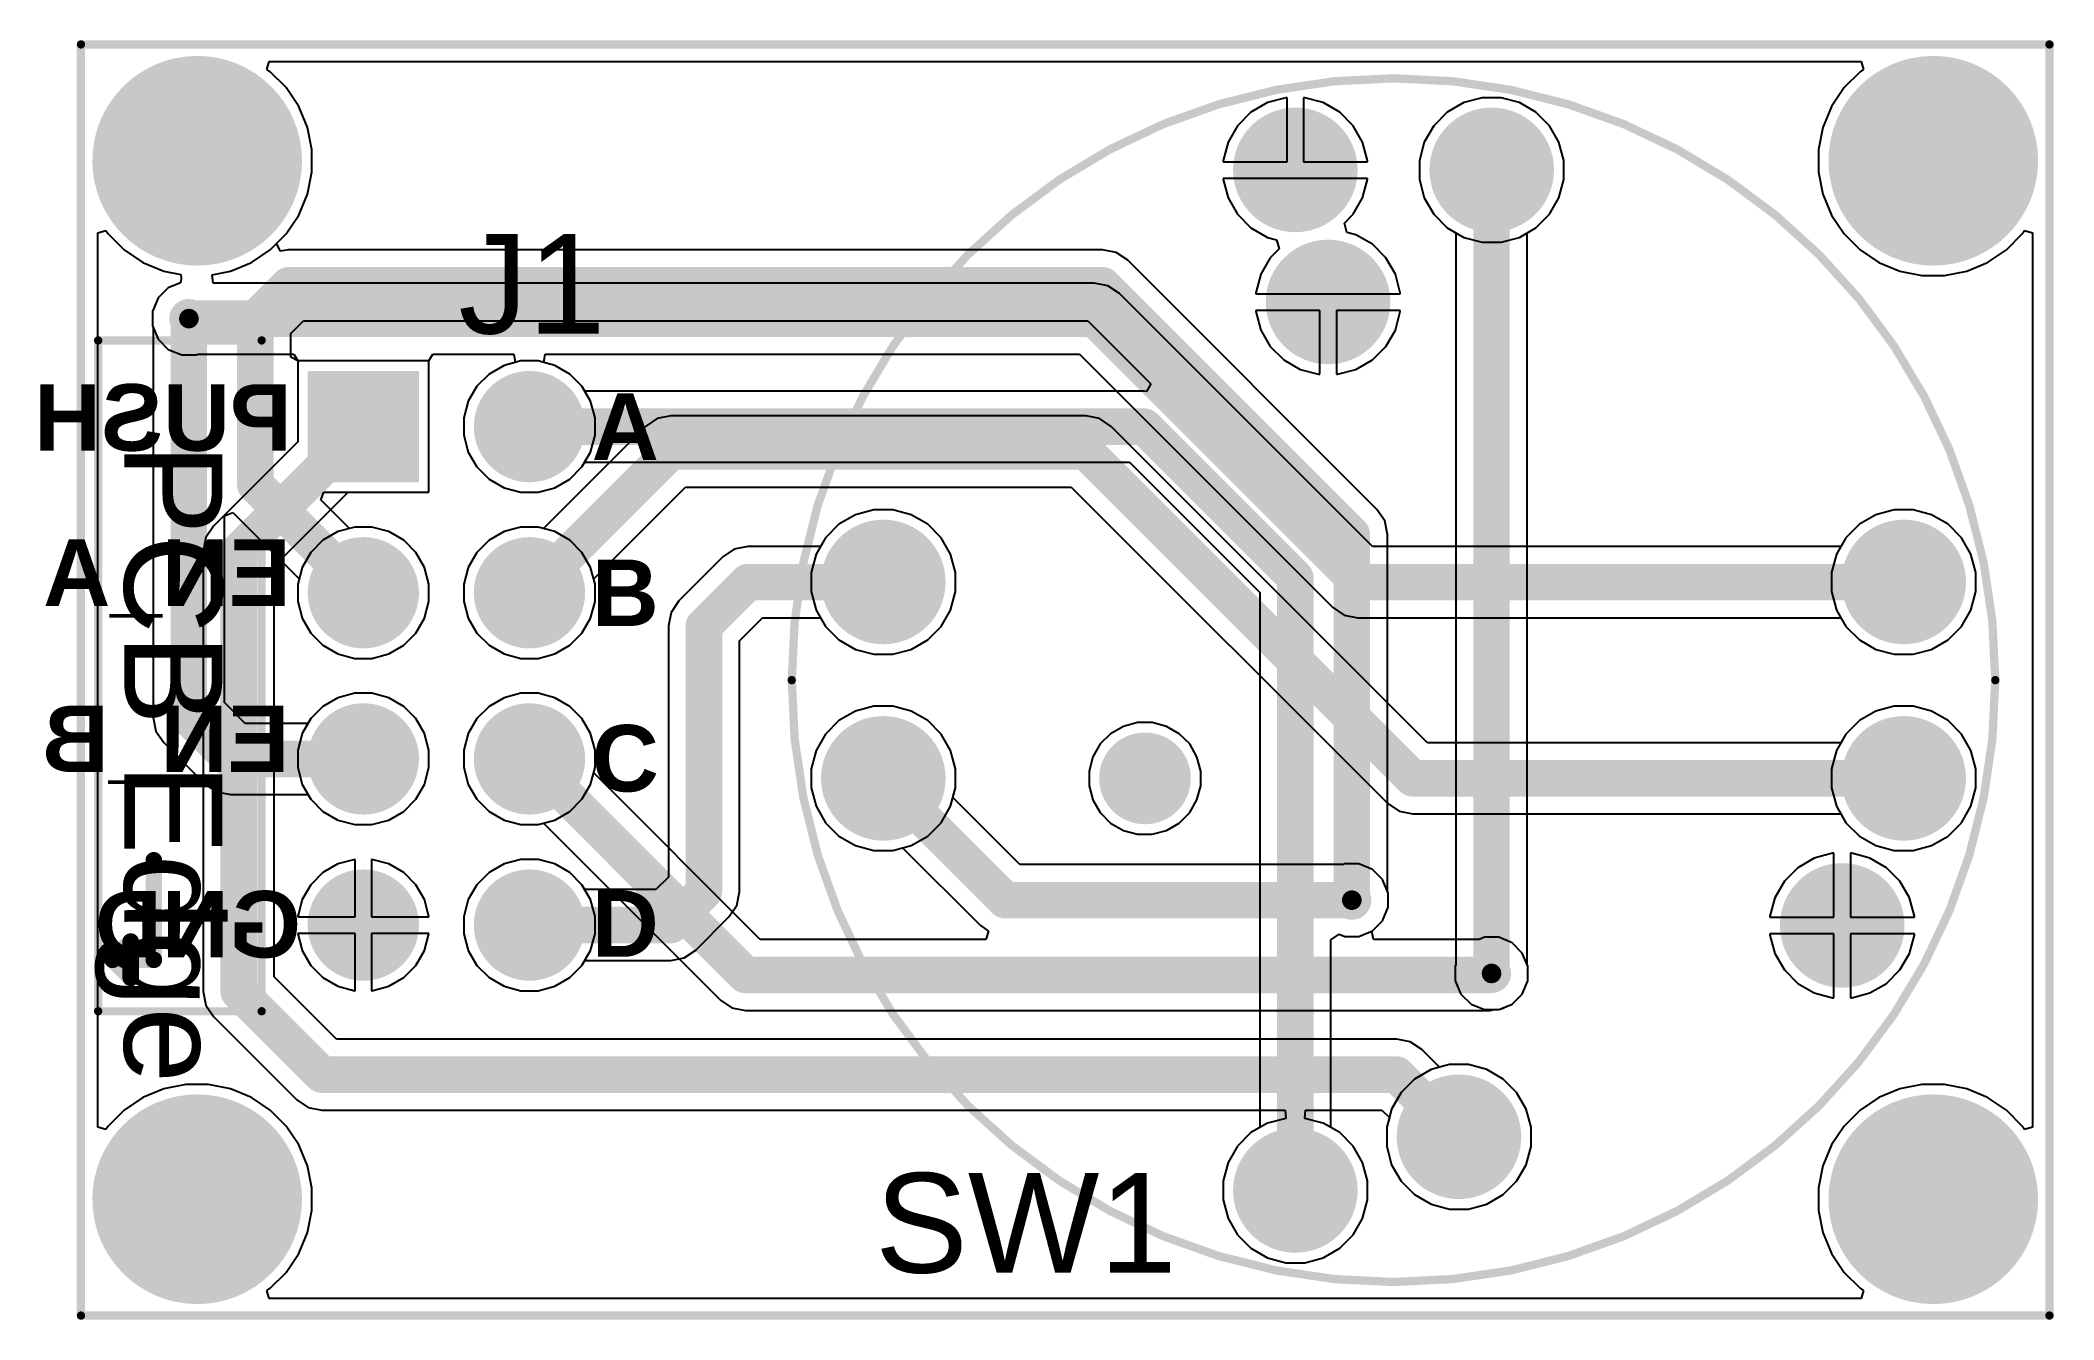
# Model space of a CAD drawing. Header units: inches. Extents: x 1.56 to 2.77, y 2.84 to 3.61.
import ezdxf

# ---------------------------------------------------------------- set-up
doc = ezdxf.new("R2010")
doc.units = ezdxf.units.IN
doc.header["$MEASUREMENT"] = 0
for name, color, linetype in [('Board_Outline', 216, 'Continuous'), ('Bottom Layer', 5, 'Continuous'), ('Bottom Overlay', 54, 'Continuous'), ('Bottom Solder', 6, 'Continuous'), ('Multi-Layer', 9, 'Continuous'), ('Pad Holes', 156, 'Continuous'), ('Top Layer', 1, 'Continuous'), ('Top Overlay', 2, 'Continuous'), ('Top Solder', 216, 'Continuous'), ('Via Holes', 16, 'Continuous')]:
    doc.layers.add(name, color=color, linetype=linetype)
doc.styles.add('Arial', font='', dxfattribs={"height": 0.2})
doc.styles.add('Arial_Bold', font='', dxfattribs={"height": 0.2})
doc.styles.get('Arial').set_extended_font_data('Arial')
doc.styles.get('Arial_Bold').set_extended_font_data('Arial', bold=True)

msp = doc.modelspace()

# ---------------------------------------------------------------- texts
at = {"layer": 'Bottom Overlay', "style": 'Arial_Bold', "text_generation_flag": 2}
for s, p in [('PUSH', (1.707, 3.3605)), ('EN_A', (1.7063, 3.2671)), ('EN_B', (1.7055, 3.1671)), ('GND', (1.7125, 3.0555))]:
    msp.add_text(s, height=0.04, rotation=360, dxfattribs=at).set_placement(p)
at = {"layer": 'Top Overlay', "style": 'Arial'}
for s, p in [('J1', (1.8072, 3.431)), ('SW1', (2.058, 2.8658))]:
    msp.add_text(s, height=0.06, dxfattribs=at).set_placement(p)
at = {"layer": 'Top Overlay', "style": 'Arial_Bold'}
for s, p in [('A', (1.8875, 3.355)), ('B', (1.8875, 3.255)), ('C', (1.8875, 3.1554)), ('D', (1.8875, 3.0559))]:
    msp.add_text(s, height=0.04, rotation=360, dxfattribs=at).set_placement(p)

# ---------------------------------------------------------------- blocks, each defined once
blk = doc.blocks.new('PZ254_2_04_W_8_5_1')
at = {"layer": 'Bottom Layer'}
h = blk.add_hatch(color=5, dxfattribs=at)
edge = h.paths.add_edge_path()
edge.add_arc((-0.15, 0.05), 0.0295, 0, 360)
h = blk.add_hatch(color=5, dxfattribs=at)
edge = h.paths.add_edge_path()
edge.add_arc((-0.05, 0.05), 0.0295, 0, 360)
h = blk.add_hatch(color=5, dxfattribs=at)
edge = h.paths.add_edge_path()
edge.add_arc((0.05, 0.05), 0.0295, 0, 360)
h = blk.add_hatch(color=5, dxfattribs=at)
edge = h.paths.add_edge_path()
edge.add_arc((0.15, 0.05), 0.0295, 0, 360)
blk.add_hatch(color=5, dxfattribs=at).paths.add_polyline_path([(-0.1795, -0.0205), (-0.1205, -0.0205), (-0.1205, -0.0795), (-0.1795, -0.0795)])
h = blk.add_hatch(color=5, dxfattribs=at)
edge = h.paths.add_edge_path()
edge.add_arc((-0.05, -0.05), 0.0295, 0, 360)
h = blk.add_hatch(color=5, dxfattribs=at)
edge = h.paths.add_edge_path()
edge.add_arc((0.05, -0.05), 0.0295, 0, 360)
h = blk.add_hatch(color=5, dxfattribs=at)
edge = h.paths.add_edge_path()
edge.add_arc((0.15, -0.05), 0.0295, 0, 360)
at = {"layer": 'Bottom Solder'}
h = blk.add_hatch(color=6, dxfattribs=at)
edge = h.paths.add_edge_path()
edge.add_arc((-0.15, 0.05), 0.0335, 0, 360)
h = blk.add_hatch(color=6, dxfattribs=at)
edge = h.paths.add_edge_path()
edge.add_arc((-0.05, 0.05), 0.0335, 0, 360)
h = blk.add_hatch(color=6, dxfattribs=at)
edge = h.paths.add_edge_path()
edge.add_arc((0.05, 0.05), 0.0335, 0, 360)
h = blk.add_hatch(color=6, dxfattribs=at)
edge = h.paths.add_edge_path()
edge.add_arc((0.15, 0.05), 0.0335, 0, 360)
blk.add_hatch(color=6, dxfattribs=at).paths.add_polyline_path([(-0.1835, -0.0165), (-0.1165, -0.0165), (-0.1165, -0.0835), (-0.1835, -0.0835)])
h = blk.add_hatch(color=6, dxfattribs=at)
edge = h.paths.add_edge_path()
edge.add_arc((-0.05, -0.05), 0.0335, 0, 360)
h = blk.add_hatch(color=6, dxfattribs=at)
edge = h.paths.add_edge_path()
edge.add_arc((0.05, -0.05), 0.0335, 0, 360)
h = blk.add_hatch(color=6, dxfattribs=at)
edge = h.paths.add_edge_path()
edge.add_arc((0.15, -0.05), 0.0335, 0, 360)
at = {"layer": 'Multi-Layer'}
h = blk.add_hatch(color=9, dxfattribs=at)
edge = h.paths.add_edge_path()
edge.add_arc((-0.15, 0.05), 0.0295, 0, 360)
h = blk.add_hatch(color=9, dxfattribs=at)
edge = h.paths.add_edge_path()
edge.add_arc((-0.05, 0.05), 0.0295, 0, 360)
h = blk.add_hatch(color=9, dxfattribs=at)
edge = h.paths.add_edge_path()
edge.add_arc((0.05, 0.05), 0.0295, 0, 360)
h = blk.add_hatch(color=9, dxfattribs=at)
edge = h.paths.add_edge_path()
edge.add_arc((0.15, 0.05), 0.0295, 0, 360)
blk.add_hatch(color=9, dxfattribs=at).paths.add_polyline_path([(-0.1795, -0.0205), (-0.1205, -0.0205), (-0.1205, -0.0795), (-0.1795, -0.0795)])
h = blk.add_hatch(color=9, dxfattribs=at)
edge = h.paths.add_edge_path()
edge.add_arc((-0.05, -0.05), 0.0295, 0, 360)
h = blk.add_hatch(color=9, dxfattribs=at)
edge = h.paths.add_edge_path()
edge.add_arc((0.05, -0.05), 0.0295, 0, 360)
h = blk.add_hatch(color=9, dxfattribs=at)
edge = h.paths.add_edge_path()
edge.add_arc((0.15, -0.05), 0.0295, 0, 360)
at = {"layer": 'Pad Holes'}
h = blk.add_hatch(color=7, dxfattribs=at)
edge = h.paths.add_edge_path()
edge.add_arc((-0.15, 0.05), 0.0201, 0, 360)
h = blk.add_hatch(color=7, dxfattribs=at)
edge = h.paths.add_edge_path()
edge.add_arc((-0.05, 0.05), 0.0201, 0, 360)
h = blk.add_hatch(color=7, dxfattribs=at)
edge = h.paths.add_edge_path()
edge.add_arc((0.05, 0.05), 0.0201, 0, 360)
h = blk.add_hatch(color=7, dxfattribs=at)
edge = h.paths.add_edge_path()
edge.add_arc((0.15, 0.05), 0.0201, 0, 360)
h = blk.add_hatch(color=7, dxfattribs=at)
edge = h.paths.add_edge_path()
edge.add_arc((-0.15, -0.05), 0.0201, 0, 360)
h = blk.add_hatch(color=7, dxfattribs=at)
edge = h.paths.add_edge_path()
edge.add_arc((-0.05, -0.05), 0.0201, 0, 360)
h = blk.add_hatch(color=7, dxfattribs=at)
edge = h.paths.add_edge_path()
edge.add_arc((0.05, -0.05), 0.0201, 0, 360)
h = blk.add_hatch(color=7, dxfattribs=at)
edge = h.paths.add_edge_path()
edge.add_arc((0.15, -0.05), 0.0201, 0, 360)
at = {"layer": 'Top Layer'}
h = blk.add_hatch(color=1, dxfattribs=at)
edge = h.paths.add_edge_path()
edge.add_arc((-0.15, 0.05), 0.0295, 0, 360)
h = blk.add_hatch(color=1, dxfattribs=at)
edge = h.paths.add_edge_path()
edge.add_arc((-0.05, 0.05), 0.0295, 0, 360)
h = blk.add_hatch(color=1, dxfattribs=at)
edge = h.paths.add_edge_path()
edge.add_arc((0.05, 0.05), 0.0295, 0, 360)
h = blk.add_hatch(color=1, dxfattribs=at)
edge = h.paths.add_edge_path()
edge.add_arc((0.15, 0.05), 0.0295, 0, 360)
blk.add_hatch(color=1, dxfattribs=at).paths.add_polyline_path([(-0.1795, -0.0205), (-0.1205, -0.0205), (-0.1205, -0.0795), (-0.1795, -0.0795)])
h = blk.add_hatch(color=1, dxfattribs=at)
edge = h.paths.add_edge_path()
edge.add_arc((-0.05, -0.05), 0.0295, 0, 360)
h = blk.add_hatch(color=1, dxfattribs=at)
edge = h.paths.add_edge_path()
edge.add_arc((0.05, -0.05), 0.0295, 0, 360)
h = blk.add_hatch(color=1, dxfattribs=at)
edge = h.paths.add_edge_path()
edge.add_arc((0.15, -0.05), 0.0295, 0, 360)
at = {"layer": 'Top Solder'}
h = blk.add_hatch(color=216, dxfattribs=at)
edge = h.paths.add_edge_path()
edge.add_arc((-0.15, 0.05), 0.0335, 0, 360)
h = blk.add_hatch(color=216, dxfattribs=at)
edge = h.paths.add_edge_path()
edge.add_arc((-0.05, 0.05), 0.0335, 0, 360)
h = blk.add_hatch(color=216, dxfattribs=at)
edge = h.paths.add_edge_path()
edge.add_arc((0.05, 0.05), 0.0335, 0, 360)
h = blk.add_hatch(color=216, dxfattribs=at)
edge = h.paths.add_edge_path()
edge.add_arc((0.15, 0.05), 0.0335, 0, 360)
blk.add_hatch(color=216, dxfattribs=at).paths.add_polyline_path([(-0.1835, -0.0165), (-0.1165, -0.0165), (-0.1165, -0.0835), (-0.1835, -0.0835)])
h = blk.add_hatch(color=216, dxfattribs=at)
edge = h.paths.add_edge_path()
edge.add_arc((-0.05, -0.05), 0.0335, 0, 360)
h = blk.add_hatch(color=216, dxfattribs=at)
edge = h.paths.add_edge_path()
edge.add_arc((0.05, -0.05), 0.0335, 0, 360)
h = blk.add_hatch(color=216, dxfattribs=at)
edge = h.paths.add_edge_path()
edge.add_arc((0.15, -0.05), 0.0335, 0, 360)
at = {"layer": 'Top Overlay'}
for points, const_width in [([(-0.2019, -0.2096), (-0.2019, -0.1112)], 0.005), ([(0.2019, -0.1112), (-0.2019, -0.1112)], 0.005), ([(0.2019, -0.2096), (0.2019, -0.1112)], 0.005), ([(0.1709, -0.1761), (0.111, -0.1761)], 0.01), ([(0.1709, -0.194), (0.1709, -0.1761)], 0.01), ([(0.1709, -0.19), (0.1599, -0.19)], 0.01), ([(0.1709, -0.2009), (0.1599, -0.19)], 0.01), ([(0.1818, -0.19), (0.1709, -0.19)], 0.01), ([(0.1709, -0.2009), (0.1818, -0.19)], 0.01), ([(0.2019, -0.2096), (-0.2019, -0.2096)], 0.005)]:
    blk.add_lwpolyline(points, dxfattribs=dict(at, const_width=const_width))
for points, const_width in [([(-0.2031, -0.1112, 1), (-0.2006, -0.1112, 1)], 0.0025), ([(-0.2031, -0.1112, 1), (-0.2006, -0.1112, 1)], 0.0025), ([(0.2006, -0.1112, 1), (0.2031, -0.1112, 1)], 0.0025), ([(0.2006, -0.1112, 1), (0.2031, -0.1112, 1)], 0.0025), ([(0.1085, -0.1761, 1), (0.1135, -0.1761, 1)], 0.005), ([(0.1684, -0.1761, 1), (0.1734, -0.1761, 1)], 0.005), ([(0.1684, -0.1761, 1), (0.1734, -0.1761, 1)], 0.005), ([(0.1574, -0.19, 1), (0.1624, -0.19, 1)], 0.005), ([(0.1574, -0.19, 1), (0.1624, -0.19, 1)], 0.005), ([(0.1684, -0.19, 1), (0.1734, -0.19, 1)], 0.005), ([(0.1684, -0.19, 1), (0.1734, -0.19, 1)], 0.005), ([(0.1684, -0.194, 1), (0.1734, -0.194, 1)], 0.005), ([(0.1793, -0.19, 1), (0.1843, -0.19, 1)], 0.005), ([(0.1793, -0.19, 1), (0.1843, -0.19, 1)], 0.005), ([(0.1684, -0.2009, 1), (0.1734, -0.2009, 1)], 0.005), ([(0.1684, -0.2009, 1), (0.1734, -0.2009, 1)], 0.005), ([(-0.2031, -0.2096, 1), (-0.2006, -0.2096, 1)], 0.0025), ([(-0.2031, -0.2096, 1), (-0.2006, -0.2096, 1)], 0.0025), ([(0.2006, -0.2096, 1), (0.2031, -0.2096, 1)], 0.0025), ([(0.2006, -0.2096, 1), (0.2031, -0.2096, 1)], 0.0025)]:
    blk.add_lwpolyline(points, format="xyb", close=True, dxfattribs=dict(at, const_width=const_width))
at = {"layer": 'Top Overlay', "style": 'Arial'}
blk.add_text('PCB Edge', height=0.05906, dxfattribs=at).set_placement((-0.14, -0.1939))
blk = doc.blocks.new('RKJXT1F42001_2')
at = {"layer": 'Bottom Layer'}
h = blk.add_hatch(color=5, dxfattribs=at)
edge = h.paths.add_edge_path()
edge.add_arc((-0.0591, 0.3071), 0.0335, 0, 360)
h = blk.add_hatch(color=5, dxfattribs=at)
edge = h.paths.add_edge_path()
edge.add_arc((0.0591, 0.3071), 0.0335, 0, 360)
h = blk.add_hatch(color=5, dxfattribs=at)
edge = h.paths.add_edge_path()
edge.add_arc((-0.0394, 0.2276), 0.0335, 0, 360)
h = blk.add_hatch(color=5, dxfattribs=at)
edge = h.paths.add_edge_path()
edge.add_arc((-0.3071, 0.0591), 0.0335, 0, 360)
h = blk.add_hatch(color=5, dxfattribs=at)
edge = h.paths.add_edge_path()
edge.add_arc((0.3071, 0.0591), 0.0335, 0, 360)
h = blk.add_hatch(color=5, dxfattribs=at)
edge = h.paths.add_edge_path()
edge.add_arc((-0.3071, -0.0591), 0.0335, 0, 360)
h = blk.add_hatch(color=5, dxfattribs=at)
edge = h.paths.add_edge_path()
edge.add_arc((-0.1496, -0.0591), 0.0236, 0, 360)
h = blk.add_hatch(color=5, dxfattribs=at)
edge = h.paths.add_edge_path()
edge.add_arc((0.3071, -0.0591), 0.0335, 0, 360)
h = blk.add_hatch(color=5, dxfattribs=at)
edge = h.paths.add_edge_path()
edge.add_arc((0.2701, -0.1476), 0.0335, 0, 360)
h = blk.add_hatch(color=5, dxfattribs=at)
edge = h.paths.add_edge_path()
edge.add_arc((0.0394, -0.2748), 0.0335, 0, 360)
h = blk.add_hatch(color=5, dxfattribs=at)
edge = h.paths.add_edge_path()
edge.add_arc((-0.0591, -0.3071), 0.0335, 0, 360)
at = {"layer": 'Bottom Solder'}
h = blk.add_hatch(color=6, dxfattribs=at)
edge = h.paths.add_edge_path()
edge.add_arc((-0.0591, 0.3071), 0.0375, 0, 360)
h = blk.add_hatch(color=6, dxfattribs=at)
edge = h.paths.add_edge_path()
edge.add_arc((0.0591, 0.3071), 0.0375, 0, 360)
h = blk.add_hatch(color=6, dxfattribs=at)
edge = h.paths.add_edge_path()
edge.add_arc((-0.0394, 0.2276), 0.0375, 0, 360)
h = blk.add_hatch(color=6, dxfattribs=at)
edge = h.paths.add_edge_path()
edge.add_arc((-0.3071, 0.0591), 0.0375, 0, 360)
h = blk.add_hatch(color=6, dxfattribs=at)
edge = h.paths.add_edge_path()
edge.add_arc((0.3071, 0.0591), 0.0375, 0, 360)
h = blk.add_hatch(color=6, dxfattribs=at)
edge = h.paths.add_edge_path()
edge.add_arc((-0.3071, -0.0591), 0.0375, 0, 360)
h = blk.add_hatch(color=6, dxfattribs=at)
edge = h.paths.add_edge_path()
edge.add_arc((0.3071, -0.0591), 0.0375, 0, 360)
h = blk.add_hatch(color=6, dxfattribs=at)
edge = h.paths.add_edge_path()
edge.add_arc((-0.1496, -0.0591), 0.0276, 0, 360)
h = blk.add_hatch(color=6, dxfattribs=at)
edge = h.paths.add_edge_path()
edge.add_arc((0.2701, -0.1476), 0.0375, 0, 360)
h = blk.add_hatch(color=6, dxfattribs=at)
edge = h.paths.add_edge_path()
edge.add_arc((0.0394, -0.2748), 0.0375, 0, 360)
h = blk.add_hatch(color=6, dxfattribs=at)
edge = h.paths.add_edge_path()
edge.add_arc((-0.0591, -0.3071), 0.0375, 0, 360)
at = {"layer": 'Multi-Layer'}
h = blk.add_hatch(color=9, dxfattribs=at)
edge = h.paths.add_edge_path()
edge.add_arc((-0.0591, 0.3071), 0.0335, 0, 360)
h = blk.add_hatch(color=9, dxfattribs=at)
edge = h.paths.add_edge_path()
edge.add_arc((0.0591, 0.3071), 0.0335, 0, 360)
h = blk.add_hatch(color=9, dxfattribs=at)
edge = h.paths.add_edge_path()
edge.add_arc((-0.0394, 0.2276), 0.0335, 0, 360)
h = blk.add_hatch(color=9, dxfattribs=at)
edge = h.paths.add_edge_path()
edge.add_arc((-0.3071, 0.0591), 0.0335, 0, 360)
h = blk.add_hatch(color=9, dxfattribs=at)
edge = h.paths.add_edge_path()
edge.add_arc((0.3071, 0.0591), 0.0335, 0, 360)
h = blk.add_hatch(color=9, dxfattribs=at)
edge = h.paths.add_edge_path()
edge.add_arc((-0.3071, -0.0591), 0.0335, 0, 360)
h = blk.add_hatch(color=9, dxfattribs=at)
edge = h.paths.add_edge_path()
edge.add_arc((-0.1496, -0.0591), 0.0236, 0, 360)
h = blk.add_hatch(color=9, dxfattribs=at)
edge = h.paths.add_edge_path()
edge.add_arc((0.3071, -0.0591), 0.0335, 0, 360)
h = blk.add_hatch(color=9, dxfattribs=at)
edge = h.paths.add_edge_path()
edge.add_arc((0.2701, -0.1476), 0.0335, 0, 360)
h = blk.add_hatch(color=9, dxfattribs=at)
edge = h.paths.add_edge_path()
edge.add_arc((0.0394, -0.2748), 0.0335, 0, 360)
h = blk.add_hatch(color=9, dxfattribs=at)
edge = h.paths.add_edge_path()
edge.add_arc((-0.0591, -0.3071), 0.0335, 0, 360)
at = {"layer": 'Pad Holes'}
h = blk.add_hatch(color=7, dxfattribs=at)
edge = h.paths.add_edge_path()
edge.add_arc((-0.0591, 0.3071), 0.0236, 0, 360)
h = blk.add_hatch(color=7, dxfattribs=at)
edge = h.paths.add_edge_path()
edge.add_arc((0.0591, 0.3071), 0.0236, 0, 360)
h = blk.add_hatch(color=7, dxfattribs=at)
edge = h.paths.add_edge_path()
edge.add_arc((-0.0394, 0.2276), 0.0236, 0, 360)
h = blk.add_hatch(color=7, dxfattribs=at)
edge = h.paths.add_edge_path()
edge.add_arc((-0.3071, 0.0591), 0.0236, 0, 360)
h = blk.add_hatch(color=7, dxfattribs=at)
edge = h.paths.add_edge_path()
edge.add_arc((0.3071, 0.0591), 0.0236, 0, 360)
h = blk.add_hatch(color=7, dxfattribs=at)
edge = h.paths.add_edge_path()
edge.add_arc((-0.3071, -0.0591), 0.0236, 0, 360)
h = blk.add_hatch(color=7, dxfattribs=at)
edge = h.paths.add_edge_path()
edge.add_arc((-0.1496, -0.0591), 0.0236, 0, 360)
h = blk.add_hatch(color=7, dxfattribs=at)
edge = h.paths.add_edge_path()
edge.add_arc((0.3071, -0.0591), 0.0236, 0, 360)
h = blk.add_hatch(color=7, dxfattribs=at)
edge = h.paths.add_edge_path()
edge.add_arc((0.2701, -0.1476), 0.0236, 0, 360)
h = blk.add_hatch(color=7, dxfattribs=at)
edge = h.paths.add_edge_path()
edge.add_arc((0.0394, -0.2748), 0.0236, 0, 360)
h = blk.add_hatch(color=7, dxfattribs=at)
edge = h.paths.add_edge_path()
edge.add_arc((-0.0591, -0.3071), 0.0236, 0, 360)
at = {"layer": 'Top Layer'}
h = blk.add_hatch(color=1, dxfattribs=at)
edge = h.paths.add_edge_path()
edge.add_arc((-0.0591, 0.3071), 0.0335, 0, 360)
h = blk.add_hatch(color=1, dxfattribs=at)
edge = h.paths.add_edge_path()
edge.add_arc((0.0591, 0.3071), 0.0335, 0, 360)
h = blk.add_hatch(color=1, dxfattribs=at)
edge = h.paths.add_edge_path()
edge.add_arc((-0.0394, 0.2276), 0.0335, 0, 360)
h = blk.add_hatch(color=1, dxfattribs=at)
edge = h.paths.add_edge_path()
edge.add_arc((-0.3071, 0.0591), 0.0335, 0, 360)
h = blk.add_hatch(color=1, dxfattribs=at)
edge = h.paths.add_edge_path()
edge.add_arc((0.3071, 0.0591), 0.0335, 0, 360)
h = blk.add_hatch(color=1, dxfattribs=at)
edge = h.paths.add_edge_path()
edge.add_arc((-0.3071, -0.0591), 0.0335, 0, 360)
h = blk.add_hatch(color=1, dxfattribs=at)
edge = h.paths.add_edge_path()
edge.add_arc((-0.1496, -0.0591), 0.0236, 0, 360)
h = blk.add_hatch(color=1, dxfattribs=at)
edge = h.paths.add_edge_path()
edge.add_arc((0.3071, -0.0591), 0.0335, 0, 360)
h = blk.add_hatch(color=1, dxfattribs=at)
edge = h.paths.add_edge_path()
edge.add_arc((0.2701, -0.1476), 0.0335, 0, 360)
h = blk.add_hatch(color=1, dxfattribs=at)
edge = h.paths.add_edge_path()
edge.add_arc((0.0394, -0.2748), 0.0335, 0, 360)
h = blk.add_hatch(color=1, dxfattribs=at)
edge = h.paths.add_edge_path()
edge.add_arc((-0.0591, -0.3071), 0.0335, 0, 360)
at = {"layer": 'Top Solder'}
h = blk.add_hatch(color=216, dxfattribs=at)
edge = h.paths.add_edge_path()
edge.add_arc((-0.0591, 0.3071), 0.0375, 0, 360)
h = blk.add_hatch(color=216, dxfattribs=at)
edge = h.paths.add_edge_path()
edge.add_arc((0.0591, 0.3071), 0.0375, 0, 360)
h = blk.add_hatch(color=216, dxfattribs=at)
edge = h.paths.add_edge_path()
edge.add_arc((-0.0394, 0.2276), 0.0375, 0, 360)
h = blk.add_hatch(color=216, dxfattribs=at)
edge = h.paths.add_edge_path()
edge.add_arc((-0.3071, 0.0591), 0.0375, 0, 360)
h = blk.add_hatch(color=216, dxfattribs=at)
edge = h.paths.add_edge_path()
edge.add_arc((0.3071, 0.0591), 0.0375, 0, 360)
h = blk.add_hatch(color=216, dxfattribs=at)
edge = h.paths.add_edge_path()
edge.add_arc((-0.3071, -0.0591), 0.0375, 0, 360)
h = blk.add_hatch(color=216, dxfattribs=at)
edge = h.paths.add_edge_path()
edge.add_arc((0.3071, -0.0591), 0.0375, 0, 360)
h = blk.add_hatch(color=216, dxfattribs=at)
edge = h.paths.add_edge_path()
edge.add_arc((-0.1496, -0.0591), 0.0276, 0, 360)
h = blk.add_hatch(color=216, dxfattribs=at)
edge = h.paths.add_edge_path()
edge.add_arc((0.2701, -0.1476), 0.0375, 0, 360)
h = blk.add_hatch(color=216, dxfattribs=at)
edge = h.paths.add_edge_path()
edge.add_arc((0.0394, -0.2748), 0.0375, 0, 360)
h = blk.add_hatch(color=216, dxfattribs=at)
edge = h.paths.add_edge_path()
edge.add_arc((-0.0591, -0.3071), 0.0375, 0, 360)
at = {"layer": 'Top Overlay'}
for points, const_width in [([(0.3622, 0, 1), (-0.3622, 0, 1)], 0.005), ([(-0.3635, 0, 1), (-0.361, 0, 1)], 0.0025), ([(0.361, 0, 1), (0.3635, 0, 1)], 0.0025)]:
    blk.add_lwpolyline(points, format="xyb", close=True, dxfattribs=dict(at, const_width=const_width))

# ---------------------------------------------------------------- hatches: boundary and pattern name
at = {"layer": 'Bottom Layer'}
h = msp.add_hatch(color=5, dxfattribs=at)
edge = h.paths.add_edge_path()
edge.add_arc((1.65, 3.535), 0.0591, 0, 360)
h = msp.add_hatch(color=5, dxfattribs=at)
edge = h.paths.add_edge_path()
edge.add_arc((2.695, 3.535), 0.0591, 0, 360)
h = msp.add_hatch(color=5, dxfattribs=at)
edge = h.paths.add_edge_path()
edge.add_arc((1.645, 3.44), 0.0118, 0, 360)
h = msp.add_hatch(color=5, dxfattribs=at)
edge = h.paths.add_edge_path()
edge.add_arc((2.345, 3.09), 0.0118, 0, 360)
h = msp.add_hatch(color=5, dxfattribs=at)
edge = h.paths.add_edge_path()
edge.add_arc((2.4291, 3.0459), 0.0118, 0, 360)
h = msp.add_hatch(color=5, dxfattribs=at)
edge = h.paths.add_edge_path()
edge.add_arc((1.65, 2.91), 0.0591, 0, 360)
h = msp.add_hatch(color=5, dxfattribs=at)
edge = h.paths.add_edge_path()
edge.add_arc((2.695, 2.91), 0.0591, 0, 360)
at = {"layer": 'Bottom Solder'}
h = msp.add_hatch(color=6, dxfattribs=at)
edge = h.paths.add_edge_path()
edge.add_arc((1.65, 3.535), 0.0631, 0, 360)
h = msp.add_hatch(color=6, dxfattribs=at)
edge = h.paths.add_edge_path()
edge.add_arc((2.695, 3.535), 0.0631, 0, 360)
h = msp.add_hatch(color=6, dxfattribs=at)
edge = h.paths.add_edge_path()
edge.add_arc((1.65, 2.91), 0.0631, 0, 360)
h = msp.add_hatch(color=6, dxfattribs=at)
edge = h.paths.add_edge_path()
edge.add_arc((2.695, 2.91), 0.0631, 0, 360)
at = {"layer": 'Multi-Layer'}
h = msp.add_hatch(color=9, dxfattribs=at)
edge = h.paths.add_edge_path()
edge.add_arc((1.65, 3.535), 0.0591, 0, 360)
h = msp.add_hatch(color=9, dxfattribs=at)
edge = h.paths.add_edge_path()
edge.add_arc((2.695, 3.535), 0.0591, 0, 360)
h = msp.add_hatch(color=9, dxfattribs=at)
edge = h.paths.add_edge_path()
edge.add_arc((1.65, 2.91), 0.0591, 0, 360)
h = msp.add_hatch(color=9, dxfattribs=at)
edge = h.paths.add_edge_path()
edge.add_arc((2.695, 2.91), 0.0591, 0, 360)
at = {"layer": 'Pad Holes'}
h = msp.add_hatch(color=7, dxfattribs=at)
edge = h.paths.add_edge_path()
edge.add_arc((1.65, 3.535), 0.0433, 0, 360)
h = msp.add_hatch(color=7, dxfattribs=at)
edge = h.paths.add_edge_path()
edge.add_arc((2.695, 3.535), 0.0433, 0, 360)
h = msp.add_hatch(color=7, dxfattribs=at)
edge = h.paths.add_edge_path()
edge.add_arc((1.65, 2.91), 0.0433, 0, 360)
h = msp.add_hatch(color=7, dxfattribs=at)
edge = h.paths.add_edge_path()
edge.add_arc((2.695, 2.91), 0.0433, 0, 360)
at = {"layer": 'Top Layer'}
h = msp.add_hatch(color=1, dxfattribs=at)
edge = h.paths.add_edge_path()
edge.add_arc((1.65, 3.535), 0.0591, 0, 360)
h = msp.add_hatch(color=1, dxfattribs=at)
edge = h.paths.add_edge_path()
edge.add_arc((2.695, 3.535), 0.0591, 0, 360)
h = msp.add_hatch(color=1, dxfattribs=at)
edge = h.paths.add_edge_path()
edge.add_arc((1.645, 3.44), 0.0118, 0, 360)
h = msp.add_hatch(color=1, dxfattribs=at)
edge = h.paths.add_edge_path()
edge.add_arc((2.345, 3.09), 0.0118, 0, 360)
h = msp.add_hatch(color=1, dxfattribs=at)
edge = h.paths.add_edge_path()
edge.add_arc((2.4291, 3.0459), 0.0118, 0, 360)
h = msp.add_hatch(color=1, dxfattribs=at)
edge = h.paths.add_edge_path()
edge.add_arc((1.65, 2.91), 0.0591, 0, 360)
h = msp.add_hatch(color=1, dxfattribs=at)
edge = h.paths.add_edge_path()
edge.add_arc((2.695, 2.91), 0.0591, 0, 360)
at = {"layer": 'Top Solder'}
h = msp.add_hatch(color=216, dxfattribs=at)
edge = h.paths.add_edge_path()
edge.add_arc((1.65, 3.535), 0.0631, 0, 360)
h = msp.add_hatch(color=216, dxfattribs=at)
edge = h.paths.add_edge_path()
edge.add_arc((2.695, 3.535), 0.0631, 0, 360)
h = msp.add_hatch(color=216, dxfattribs=at)
edge = h.paths.add_edge_path()
edge.add_arc((1.65, 2.91), 0.0631, 0, 360)
h = msp.add_hatch(color=216, dxfattribs=at)
edge = h.paths.add_edge_path()
edge.add_arc((2.695, 2.91), 0.0631, 0, 360)
at = {"layer": 'Via Holes'}
h = msp.add_hatch(color=7, dxfattribs=at)
edge = h.paths.add_edge_path()
edge.add_arc((1.645, 3.44), 0.00591, 0, 360)
h = msp.add_hatch(color=7, dxfattribs=at)
edge = h.paths.add_edge_path()
edge.add_arc((2.345, 3.09), 0.00591, 0, 360)
h = msp.add_hatch(color=7, dxfattribs=at)
edge = h.paths.add_edge_path()
edge.add_arc((2.4291, 3.0459), 0.00591, 0, 360)

# ---------------------------------------------------------------- linework, layer by layer
at = {"layer": 'Board_Outline', "const_width": 0.005}
for points in [[(1.58, 2.84), (1.58, 3.605)], [(1.58, 3.605), (2.765, 3.605)], [(2.765, 2.84), (2.765, 3.605)], [(1.58, 2.84), (2.765, 2.84)]]:
    msp.add_lwpolyline(points, dxfattribs=at)
at = {"layer": 'Board_Outline', "const_width": 0.0025}
for points in [[(1.5788, 3.605, 1), (1.5813, 3.605, 1)], [(1.5788, 3.605, 1), (1.5813, 3.605, 1)], [(2.7637, 3.605, 1), (2.7662, 3.605, 1)], [(2.7637, 3.605, 1), (2.7662, 3.605, 1)], [(1.5788, 2.84, 1), (1.5813, 2.84, 1)], [(1.5788, 2.84, 1), (1.5813, 2.84, 1)], [(2.7637, 2.84, 1), (2.7662, 2.84, 1)], [(2.7637, 2.84, 1), (2.7662, 2.84, 1)]]:
    msp.add_lwpolyline(points, format="xyb", close=True, dxfattribs=at)
at = {"layer": 'Bottom Layer'}
for p, q in [((1.692, 3.59), (1.6934, 3.5948)), ((1.694, 3.5886), (1.692, 3.59)), ((1.6934, 3.5948), (2.6516, 3.5948)), ((1.7036, 3.579), (1.694, 3.5886)), ((2.651, 3.5886), (2.6414, 3.579)), ((2.653, 3.59), (2.651, 3.5886)), ((2.6516, 3.5948), (2.653, 3.59)), ((1.7112, 3.5677), (1.7036, 3.579)), ((2.6414, 3.579), (2.6338, 3.5677)), ((1.7164, 3.5551), (1.7112, 3.5677)), ((2.2843, 3.5642), (2.2762, 3.5561)), ((2.2942, 3.57), (2.2843, 3.5642)), ((2.3053, 3.5729), (2.2942, 3.57)), ((2.306, 3.5729), (2.3053, 3.5729)), ((2.306, 3.5344), (2.306, 3.5729)), ((2.3167, 3.5729), (2.316, 3.5729)), ((2.316, 3.5729), (2.316, 3.5344)), ((2.3278, 3.57), (2.3167, 3.5729)), ((2.3377, 3.5642), (2.3278, 3.57)), ((2.3458, 3.5561), (2.3377, 3.5642)), ((2.4024, 3.5642), (2.3944, 3.5561)), ((2.4124, 3.57), (2.4024, 3.5642)), ((2.4234, 3.5729), (2.4124, 3.57)), ((2.4349, 3.5729), (2.4234, 3.5729)), ((2.4459, 3.57), (2.4349, 3.5729)), ((2.4558, 3.5642), (2.4459, 3.57)), ((2.4639, 3.5561), (2.4558, 3.5642)), ((2.6338, 3.5677), (2.6286, 3.5551)), ((1.7191, 3.5418), (1.7164, 3.5551)), ((2.2762, 3.5561), (2.2705, 3.5462)), ((2.3515, 3.5462), (2.3458, 3.5561)), ((2.3944, 3.5561), (2.3886, 3.5462)), ((2.4696, 3.5462), (2.4639, 3.5561)), ((2.6286, 3.5551), (2.6259, 3.5418)), ((1.7191, 3.5282), (1.7191, 3.5418)), ((2.2705, 3.5462), (2.2676, 3.5352)), ((2.3545, 3.5352), (2.3515, 3.5462)), ((2.3886, 3.5462), (2.3857, 3.5352)), ((2.4726, 3.5352), (2.4696, 3.5462)), ((2.6259, 3.5418), (2.6259, 3.5282)), ((1.7164, 3.5149), (1.7191, 3.5282)), ((2.2676, 3.5352), (2.2676, 3.5344)), ((2.2676, 3.5344), (2.306, 3.5344)), ((2.316, 3.5344), (2.3545, 3.5344)), ((2.3545, 3.5344), (2.3545, 3.5352)), ((2.3857, 3.5352), (2.3857, 3.5237)), ((2.4726, 3.5237), (2.4726, 3.5352)), ((2.6259, 3.5282), (2.6286, 3.5149)), ((1.7112, 3.5023), (1.7164, 3.5149)), ((2.3545, 3.5244), (2.2676, 3.5244)), ((2.2676, 3.5244), (2.2676, 3.5237)), ((2.2676, 3.5237), (2.2705, 3.5127)), ((2.3515, 3.5127), (2.3545, 3.5237)), ((2.3545, 3.5237), (2.3545, 3.5244)), ((2.3857, 3.5237), (2.3886, 3.5127)), ((2.4696, 3.5127), (2.4726, 3.5237)), ((2.6286, 3.5149), (2.6338, 3.5023)), ((2.2705, 3.5127), (2.2762, 3.5028)), ((2.2762, 3.5028), (2.2843, 3.4947)), ((2.3405, 3.4975), (2.3458, 3.5028)), ((2.3458, 3.5028), (2.3515, 3.5127)), ((2.3886, 3.5127), (2.3944, 3.5028)), ((2.3944, 3.5028), (2.4024, 3.4947)), ((2.4558, 3.4947), (2.4639, 3.5028)), ((2.4639, 3.5028), (2.4696, 3.5127)), ((1.5902, 3.4916), (1.595, 3.493)), ((1.5902, 2.9534), (1.5902, 3.4916)), ((1.595, 3.493), (1.5964, 3.491)), ((1.5964, 3.491), (1.606, 3.4814)), ((1.6977, 3.4851), (1.7036, 3.491)), ((1.7036, 3.491), (1.7112, 3.5023)), ((2.2843, 3.4947), (2.2942, 3.4889)), ((2.342, 3.4919), (2.3405, 3.4975)), ((2.3475, 3.4904), (2.342, 3.4919)), ((2.4024, 3.4947), (2.4077, 3.4916)), ((2.4077, 3.4916), (2.4077, 3.0512)), ((2.4505, 3.4916), (2.4558, 3.4947)), ((2.4505, 3.0512), (2.4505, 3.4916)), ((2.6338, 3.5023), (2.6414, 3.491)), ((2.6414, 3.491), (2.651, 3.4814)), ((2.739, 3.4814), (2.7486, 3.491)), ((2.7486, 3.491), (2.75, 3.493)), ((2.75, 3.493), (2.7548, 3.4916)), ((2.7548, 3.4916), (2.7548, 2.9534)), ((1.606, 3.4814), (1.6173, 3.4738)), ((1.7002, 3.4805), (1.6977, 3.4851)), ((1.705, 3.4814), (1.7002, 3.4805)), ((2.195, 3.4814), (1.705, 3.4814)), ((2.2032, 3.4798), (2.195, 3.4814)), ((2.2101, 3.4751), (2.2032, 3.4798)), ((2.2942, 3.4889), (2.2997, 3.4875)), ((2.3012, 3.4819), (2.2959, 3.4766)), ((2.2997, 3.4875), (2.3012, 3.4819)), ((2.3574, 3.4847), (2.3475, 3.4904)), ((2.3655, 3.4766), (2.3574, 3.4847)), ((2.651, 3.4814), (2.6623, 3.4738)), ((2.7277, 3.4738), (2.739, 3.4814)), ((1.6173, 3.4738), (1.6299, 3.4686)), ((1.6299, 3.4686), (1.6401, 3.4666)), ((1.6401, 3.4666), (1.6404, 3.4642)), ((2.3601, 3.3251), (2.2101, 3.4751)), ((2.2902, 3.4667), (2.2872, 3.4556)), ((2.2959, 3.4766), (2.2902, 3.4667)), ((2.3712, 3.4667), (2.3655, 3.4766)), ((2.3742, 3.4556), (2.3712, 3.4667)), ((2.6623, 3.4738), (2.6749, 3.4686)), ((2.6749, 3.4686), (2.6882, 3.4659)), ((2.7018, 3.4659), (2.7151, 3.4686)), ((2.7151, 3.4686), (2.7277, 3.4738)), ((1.6326, 3.4585), (1.6265, 3.4524)), ((1.6399, 3.4615), (1.6326, 3.4585)), ((1.6404, 3.4642), (1.6399, 3.4615)), ((2.2872, 3.4556), (2.2872, 3.4549)), ((2.2872, 3.4549), (2.3742, 3.4549)), ((2.3742, 3.4549), (2.3742, 3.4556)), ((2.6882, 3.4659), (2.7018, 3.4659)), ((1.6265, 3.4524), (1.6232, 3.4443)), ((1.6232, 3.4443), (1.6232, 3.4357)), ((2.3257, 3.4449), (2.2872, 3.4449)), ((2.2872, 3.4449), (2.2872, 3.4442)), ((2.2872, 3.4442), (2.2902, 3.4331)), ((2.3257, 3.4065), (2.3257, 3.4449)), ((2.3742, 3.4449), (2.3357, 3.4449)), ((2.3357, 3.4449), (2.3357, 3.4065)), ((2.3712, 3.4331), (2.3742, 3.4442)), ((2.3742, 3.4442), (2.3742, 3.4449)), ((1.6232, 3.4357), (1.6236, 3.4347)), ((1.6236, 3.4347), (1.6236, 3.2)), ((1.7064, 3.4311), (1.7139, 3.4386)), ((1.7064, 3.4168), (1.7064, 3.4311)), ((1.7139, 3.4386), (2.1861, 3.4386)), ((2.1861, 3.4386), (2.224, 3.4007)), ((2.2902, 3.4331), (2.2959, 3.4232)), ((2.3655, 3.4232), (2.3712, 3.4331)), ((2.2959, 3.4232), (2.304, 3.4151)), ((2.3574, 3.4151), (2.3655, 3.4232)), ((1.7105, 3.4145), (1.7064, 3.4168)), ((1.7895, 3.4145), (1.7105, 3.4145)), ((1.7895, 3.3355), (1.7895, 3.4145)), ((1.8257, 3.4066), (1.8184, 3.3993)), ((1.8347, 3.4118), (1.8257, 3.4066)), ((1.8448, 3.4145), (1.8347, 3.4118)), ((1.8552, 3.4145), (1.8448, 3.4145)), ((1.8653, 3.4118), (1.8552, 3.4145)), ((1.8743, 3.4066), (1.8653, 3.4118)), ((1.8816, 3.3993), (1.8743, 3.4066)), ((2.304, 3.4151), (2.3139, 3.4094)), ((2.3139, 3.4094), (2.325, 3.4065)), ((2.325, 3.4065), (2.3257, 3.4065)), ((2.3357, 3.4065), (2.3364, 3.4065)), ((2.3364, 3.4065), (2.3475, 3.4094)), ((2.3475, 3.4094), (2.3574, 3.4151)), ((1.8184, 3.3993), (1.8132, 3.3903)), ((1.8833, 3.3964), (1.8816, 3.3993)), ((2.22, 3.3964), (1.8833, 3.3964)), ((2.2215, 3.3961), (2.22, 3.3964)), ((2.224, 3.4007), (2.2215, 3.3961)), ((1.8132, 3.3903), (1.8105, 3.3802)), ((1.8105, 3.3802), (1.8105, 3.3698)), ((1.8105, 3.3698), (1.8132, 3.3597)), ((1.8132, 3.3597), (1.8184, 3.3507)), ((1.8184, 3.3507), (1.8257, 3.3434)), ((1.8743, 3.3434), (1.8816, 3.3507)), ((1.8816, 3.3507), (1.8833, 3.3536)), ((1.8833, 3.3536), (2.2111, 3.3536)), ((2.2111, 3.3536), (2.2896, 3.2751)), ((1.7244, 3.3309), (1.7263, 3.3355)), ((1.7263, 3.3355), (1.7895, 3.3355)), ((1.8257, 3.3434), (1.8347, 3.3382)), ((1.8347, 3.3382), (1.8448, 3.3355)), ((1.8448, 3.3355), (1.8552, 3.3355)), ((1.8552, 3.3355), (1.8653, 3.3382)), ((1.8653, 3.3382), (1.8743, 3.3434)), ((1.6664, 3.3212), (1.6714, 3.3233)), ((1.6664, 3.2089), (1.6664, 3.3212)), ((1.6714, 3.3233), (1.7113, 3.2834)), ((1.7416, 3.3137), (1.7244, 3.3309)), ((2.0462, 3.3219), (2.0363, 3.3162)), ((2.0573, 3.3249), (2.0462, 3.3219)), ((2.0687, 3.3249), (2.0573, 3.3249)), ((2.0798, 3.3219), (2.0687, 3.3249)), ((2.0897, 3.3162), (2.0798, 3.3219)), ((2.3648, 3.3182), (2.3601, 3.3251)), ((2.6604, 3.3219), (2.6505, 3.3162)), ((2.6714, 3.3249), (2.6604, 3.3219)), ((2.6829, 3.3249), (2.6714, 3.3249)), ((2.6939, 3.3219), (2.6829, 3.3249)), ((2.7039, 3.3162), (2.6939, 3.3219)), ((1.7448, 3.3145), (1.7416, 3.3137)), ((1.7552, 3.3145), (1.7448, 3.3145)), ((1.7653, 3.3118), (1.7552, 3.3145)), ((1.7743, 3.3066), (1.7653, 3.3118)), ((1.8347, 3.3118), (1.8257, 3.3066)), ((1.8448, 3.3145), (1.8347, 3.3118)), ((1.8552, 3.3145), (1.8448, 3.3145)), ((1.8653, 3.3118), (1.8552, 3.3145)), ((1.8743, 3.3066), (1.8653, 3.3118)), ((2.0363, 3.3162), (2.0282, 3.3081)), ((2.0978, 3.3081), (2.0897, 3.3162)), ((2.3664, 3.31), (2.3648, 3.3182)), ((2.3664, 3.0953), (2.3664, 3.31)), ((2.6505, 3.3162), (2.6424, 3.3081)), ((2.7119, 3.3081), (2.7039, 3.3162)), ((1.7816, 3.2993), (1.7743, 3.3066)), ((1.7868, 3.2903), (1.7816, 3.2993)), ((1.8184, 3.2993), (1.8132, 3.2903)), ((1.8257, 3.3066), (1.8184, 3.2993)), ((1.8816, 3.2993), (1.8743, 3.3066)), ((1.8868, 3.2903), (1.8816, 3.2993)), ((1.9663, 3.2966), (1.9399, 3.2701)), ((1.9732, 3.3012), (1.9663, 3.2966)), ((1.9814, 3.3028), (1.9732, 3.3012)), ((2.0252, 3.3028), (1.9814, 3.3028)), ((2.0282, 3.3081), (2.0252, 3.3028)), ((2.1035, 3.2982), (2.0978, 3.3081)), ((2.1065, 3.2871), (2.1035, 3.2982)), ((2.6367, 3.2982), (2.6337, 3.2871)), ((2.6424, 3.3081), (2.6367, 3.2982)), ((2.7177, 3.2982), (2.7119, 3.3081)), ((2.7206, 3.2871), (2.7177, 3.2982)), ((1.7895, 3.2802), (1.7868, 3.2903)), ((1.8132, 3.2903), (1.8105, 3.2802)), ((1.8895, 3.2802), (1.8868, 3.2903)), ((2.1065, 3.2757), (2.1065, 3.2871)), ((2.6337, 3.2871), (2.6337, 3.2757)), ((2.7206, 3.2757), (2.7206, 3.2871)), ((1.7113, 3.2834), (1.7105, 3.2802)), ((1.7105, 3.2802), (1.7105, 3.2698)), ((1.7895, 3.2698), (1.7895, 3.2802)), ((1.8105, 3.2802), (1.8105, 3.2698)), ((1.8895, 3.2698), (1.8895, 3.2802)), ((2.1035, 3.2646), (2.1065, 3.2757)), ((2.2896, 3.2751), (2.2896, 2.9531)), ((2.6337, 3.2757), (2.6367, 3.2646)), ((2.7177, 3.2646), (2.7206, 3.2757)), ((1.7105, 3.2698), (1.7132, 3.2597)), ((1.7868, 3.2597), (1.7895, 3.2698)), ((1.8105, 3.2698), (1.8132, 3.2597)), ((1.8868, 3.2597), (1.8895, 3.2698)), ((1.9352, 3.2632), (1.9336, 3.255)), ((1.9399, 3.2701), (1.9352, 3.2632)), ((2.0978, 3.2547), (2.1035, 3.2646)), ((2.6367, 3.2646), (2.6424, 3.2547)), ((2.7119, 3.2547), (2.7177, 3.2646)), ((1.7132, 3.2597), (1.7184, 3.2507)), ((1.7184, 3.2507), (1.7257, 3.2434)), ((1.7743, 3.2434), (1.7816, 3.2507)), ((1.7816, 3.2507), (1.7868, 3.2597)), ((1.8132, 3.2597), (1.8184, 3.2507)), ((1.8184, 3.2507), (1.8257, 3.2434)), ((1.8743, 3.2434), (1.8816, 3.2507)), ((1.8816, 3.2507), (1.8868, 3.2597)), ((1.9336, 3.255), (1.9336, 3.1039)), ((1.9764, 3.2461), (1.9903, 3.26)), ((1.9903, 3.26), (2.0252, 3.26)), ((2.0252, 3.26), (2.0282, 3.2547)), ((2.0282, 3.2547), (2.0363, 3.2466)), ((2.0897, 3.2466), (2.0978, 3.2547)), ((2.6424, 3.2547), (2.6505, 3.2466)), ((2.7039, 3.2466), (2.7119, 3.2547)), ((1.7257, 3.2434), (1.7347, 3.2382)), ((1.7347, 3.2382), (1.7448, 3.2355)), ((1.7552, 3.2355), (1.7653, 3.2382)), ((1.7653, 3.2382), (1.7743, 3.2434)), ((1.8257, 3.2434), (1.8347, 3.2382)), ((1.8347, 3.2382), (1.8448, 3.2355)), ((1.8552, 3.2355), (1.8653, 3.2382)), ((1.8653, 3.2382), (1.8743, 3.2434)), ((1.9764, 3.095), (1.9764, 3.2461)), ((2.0363, 3.2466), (2.0462, 3.2409)), ((2.0462, 3.2409), (2.0573, 3.238)), ((2.0573, 3.238), (2.0687, 3.238)), ((2.0687, 3.238), (2.0798, 3.2409)), ((2.0798, 3.2409), (2.0897, 3.2466)), ((2.6505, 3.2466), (2.6604, 3.2409)), ((2.6604, 3.2409), (2.6714, 3.238)), ((2.6714, 3.238), (2.6829, 3.238)), ((2.6829, 3.238), (2.6939, 3.2409)), ((2.6939, 3.2409), (2.7039, 3.2466)), ((1.7448, 3.2355), (1.7552, 3.2355)), ((1.8448, 3.2355), (1.8552, 3.2355)), ((1.7347, 3.2118), (1.7257, 3.2066)), ((1.7448, 3.2145), (1.7347, 3.2118)), ((1.7552, 3.2145), (1.7448, 3.2145)), ((1.7653, 3.2118), (1.7552, 3.2145)), ((1.7743, 3.2066), (1.7653, 3.2118)), ((1.8347, 3.2118), (1.8257, 3.2066)), ((1.8448, 3.2145), (1.8347, 3.2118)), ((1.8552, 3.2145), (1.8448, 3.2145)), ((1.8653, 3.2118), (1.8552, 3.2145)), ((1.8743, 3.2066), (1.8653, 3.2118)), ((1.6236, 3.2), (1.6252, 3.1918)), ((1.6789, 3.1964), (1.6664, 3.2089)), ((1.7257, 3.2066), (1.7184, 3.1993)), ((1.7816, 3.1993), (1.7743, 3.2066)), ((1.8257, 3.2066), (1.8184, 3.1993)), ((1.8816, 3.1993), (1.8743, 3.2066)), ((2.0462, 3.2038), (2.0363, 3.1981)), ((2.0573, 3.2068), (2.0462, 3.2038)), ((2.0687, 3.2068), (2.0573, 3.2068)), ((2.0798, 3.2038), (2.0687, 3.2068)), ((2.0897, 3.1981), (2.0798, 3.2038)), ((2.6604, 3.2038), (2.6505, 3.1981)), ((2.6714, 3.2068), (2.6604, 3.2038)), ((2.6829, 3.2068), (2.6714, 3.2068)), ((2.6939, 3.2038), (2.6829, 3.2068)), ((2.7039, 3.1981), (2.6939, 3.2038)), ((1.6252, 3.1918), (1.6299, 3.1849)), ((1.7167, 3.1964), (1.6789, 3.1964)), ((1.7184, 3.1993), (1.7167, 3.1964)), ((1.7868, 3.1903), (1.7816, 3.1993)), ((1.7895, 3.1802), (1.7868, 3.1903)), ((1.8132, 3.1903), (1.8105, 3.1802)), ((1.8184, 3.1993), (1.8132, 3.1903)), ((1.8868, 3.1903), (1.8816, 3.1993)), ((1.8895, 3.1802), (1.8868, 3.1903)), ((2.0282, 3.19), (2.0225, 3.1801)), ((2.0363, 3.1981), (2.0282, 3.19)), ((2.0978, 3.19), (2.0897, 3.1981)), ((2.1035, 3.1801), (2.0978, 3.19)), ((2.1998, 3.1902), (2.1936, 3.184)), ((2.2075, 3.1946), (2.1998, 3.1902)), ((2.216, 3.1969), (2.2075, 3.1946)), ((2.2249, 3.1969), (2.216, 3.1969)), ((2.2334, 3.1946), (2.2249, 3.1969)), ((2.2411, 3.1902), (2.2334, 3.1946)), ((2.2474, 3.184), (2.2411, 3.1902)), ((2.6424, 3.19), (2.6367, 3.1801)), ((2.6505, 3.1981), (2.6424, 3.19)), ((2.7119, 3.19), (2.7039, 3.1981)), ((2.7177, 3.1801), (2.7119, 3.19)), ((1.6299, 3.1849), (1.6549, 3.1599)), ((1.7895, 3.1698), (1.7895, 3.1802)), ((1.8105, 3.1802), (1.8105, 3.1698)), ((1.8895, 3.1698), (1.8895, 3.1802)), ((2.0225, 3.1801), (2.0195, 3.169)), ((2.1065, 3.169), (2.1035, 3.1801)), ((2.1891, 3.1763), (2.1869, 3.1677)), ((2.1936, 3.184), (2.1891, 3.1763)), ((2.2518, 3.1763), (2.2474, 3.184)), ((2.2541, 3.1677), (2.2518, 3.1763)), ((2.6367, 3.1801), (2.6337, 3.169)), ((2.7206, 3.169), (2.7177, 3.1801)), ((1.7868, 3.1597), (1.7895, 3.1698)), ((1.8105, 3.1698), (1.8132, 3.1597)), ((1.8868, 3.1597), (1.8895, 3.1698)), ((2.0195, 3.169), (2.0195, 3.1576)), ((2.1065, 3.1576), (2.1065, 3.169)), ((2.1869, 3.1677), (2.1869, 3.1589)), ((2.2541, 3.1589), (2.2541, 3.1677)), ((2.6337, 3.169), (2.6337, 3.1576)), ((2.7206, 3.1576), (2.7206, 3.169)), ((1.6549, 3.1599), (1.6618, 3.1552)), ((1.6618, 3.1552), (1.67, 3.1536)), ((1.67, 3.1536), (1.7167, 3.1536)), ((1.7167, 3.1536), (1.7184, 3.1507)), ((1.7816, 3.1507), (1.7868, 3.1597)), ((1.8132, 3.1597), (1.8184, 3.1507)), ((1.8816, 3.1507), (1.8868, 3.1597)), ((2.0195, 3.1576), (2.0225, 3.1465)), ((2.1035, 3.1465), (2.1065, 3.1576)), ((2.1869, 3.1589), (2.1891, 3.1503)), ((2.2518, 3.1503), (2.2541, 3.1589)), ((2.6337, 3.1576), (2.6367, 3.1465)), ((2.7177, 3.1465), (2.7206, 3.1576)), ((1.7184, 3.1507), (1.7257, 3.1434)), ((1.7257, 3.1434), (1.7347, 3.1382)), ((1.7653, 3.1382), (1.7743, 3.1434)), ((1.7743, 3.1434), (1.7816, 3.1507)), ((1.8184, 3.1507), (1.8257, 3.1434)), ((1.8257, 3.1434), (1.8347, 3.1382)), ((1.8653, 3.1382), (1.8743, 3.1434)), ((1.8743, 3.1434), (1.8816, 3.1507)), ((2.0225, 3.1465), (2.0282, 3.1366)), ((2.0978, 3.1366), (2.1035, 3.1465)), ((2.1891, 3.1503), (2.1936, 3.1427)), ((2.1936, 3.1427), (2.1998, 3.1364)), ((2.2411, 3.1364), (2.2474, 3.1427)), ((2.2474, 3.1427), (2.2518, 3.1503)), ((2.6367, 3.1465), (2.6424, 3.1366)), ((2.7119, 3.1366), (2.7177, 3.1465)), ((1.7347, 3.1382), (1.7448, 3.1355)), ((1.7448, 3.1355), (1.7552, 3.1355)), ((1.7552, 3.1355), (1.7653, 3.1382)), ((1.8347, 3.1382), (1.8448, 3.1355)), ((1.8448, 3.1355), (1.8552, 3.1355)), ((1.8552, 3.1355), (1.8653, 3.1382)), ((2.0282, 3.1366), (2.0363, 3.1285)), ((2.0363, 3.1285), (2.0462, 3.1228)), ((2.0798, 3.1228), (2.0897, 3.1285)), ((2.0897, 3.1285), (2.0978, 3.1366)), ((2.1998, 3.1364), (2.2075, 3.132)), ((2.2075, 3.132), (2.216, 3.1297)), ((2.216, 3.1297), (2.2249, 3.1297)), ((2.2249, 3.1297), (2.2334, 3.132)), ((2.2334, 3.132), (2.2411, 3.1364)), ((2.6424, 3.1366), (2.6505, 3.1285)), ((2.6505, 3.1285), (2.6604, 3.1228)), ((2.6939, 3.1228), (2.7039, 3.1285)), ((2.7039, 3.1285), (2.7119, 3.1366)), ((2.0462, 3.1228), (2.0573, 3.1198)), ((2.0573, 3.1198), (2.0687, 3.1198)), ((2.0687, 3.1198), (2.0798, 3.1228)), ((2.6234, 3.1152), (2.6135, 3.1095)), ((2.6344, 3.1182), (2.6234, 3.1152)), ((2.6352, 3.1182), (2.6344, 3.1182)), ((2.6352, 3.0797), (2.6352, 3.1182)), ((2.6459, 3.1182), (2.6452, 3.1182)), ((2.6452, 3.1182), (2.6452, 3.0797)), ((2.6569, 3.1152), (2.6459, 3.1182)), ((2.6668, 3.1095), (2.6569, 3.1152)), ((2.6604, 3.1228), (2.6714, 3.1198)), ((2.6714, 3.1198), (2.6829, 3.1198)), ((2.6829, 3.1198), (2.6939, 3.1228)), ((1.7257, 3.1066), (1.7184, 3.0993)), ((1.7347, 3.1118), (1.7257, 3.1066)), ((1.7448, 3.1145), (1.7347, 3.1118)), ((1.745, 3.1145), (1.7448, 3.1145)), ((1.745, 3.08), (1.745, 3.1145)), ((1.7552, 3.1145), (1.755, 3.1145)), ((1.755, 3.1145), (1.755, 3.08)), ((1.7653, 3.1118), (1.7552, 3.1145)), ((1.7743, 3.1066), (1.7653, 3.1118)), ((1.7816, 3.0993), (1.7743, 3.1066)), ((1.8257, 3.1066), (1.8184, 3.0993)), ((1.8347, 3.1118), (1.8257, 3.1066)), ((1.8448, 3.1145), (1.8347, 3.1118)), ((1.8552, 3.1145), (1.8448, 3.1145)), ((1.8653, 3.1118), (1.8552, 3.1145)), ((1.8743, 3.1066), (1.8653, 3.1118)), ((1.8816, 3.0993), (1.8743, 3.1066)), ((1.9336, 3.1039), (1.9261, 3.0964)), ((2.6135, 3.1095), (2.6054, 3.1014)), ((2.6749, 3.1014), (2.6668, 3.1095)), ((1.7184, 3.0993), (1.7132, 3.0903)), ((1.7868, 3.0903), (1.7816, 3.0993)), ((1.8184, 3.0993), (1.8132, 3.0903)), ((1.8833, 3.0964), (1.8816, 3.0993)), ((1.9261, 3.0964), (1.8833, 3.0964)), ((1.9748, 3.0868), (1.9764, 3.095)), ((2.3668, 3.0943), (2.3664, 3.0953)), ((2.3668, 3.0857), (2.3668, 3.0943)), ((2.5997, 3.0915), (2.5967, 3.0804)), ((2.6054, 3.1014), (2.5997, 3.0915)), ((2.6807, 3.0915), (2.6749, 3.1014)), ((2.6836, 3.0804), (2.6807, 3.0915)), ((1.7132, 3.0903), (1.7105, 3.0802)), ((1.7105, 3.0802), (1.7105, 3.08)), ((1.7105, 3.08), (1.745, 3.08)), ((1.755, 3.08), (1.7895, 3.08)), ((1.7895, 3.0802), (1.7868, 3.0903)), ((1.7895, 3.08), (1.7895, 3.0802)), ((1.8132, 3.0903), (1.8105, 3.0802)), ((1.8105, 3.0802), (1.8105, 3.0698)), ((1.9501, 3.0599), (1.9701, 3.0799)), ((1.9701, 3.0799), (1.9748, 3.0868)), ((2.3635, 3.0776), (2.3668, 3.0857)), ((2.5967, 3.0804), (2.5967, 3.0797)), ((2.5967, 3.0797), (2.6352, 3.0797)), ((2.6452, 3.0797), (2.6836, 3.0797)), ((2.6836, 3.0797), (2.6836, 3.0804)), ((1.745, 3.07), (1.7105, 3.07)), ((1.7105, 3.07), (1.7105, 3.0698)), ((1.7105, 3.0698), (1.7132, 3.0597)), ((1.745, 3.0355), (1.745, 3.07)), ((1.7895, 3.07), (1.755, 3.07)), ((1.755, 3.07), (1.755, 3.0355)), ((1.7868, 3.0597), (1.7895, 3.0698)), ((1.7895, 3.0698), (1.7895, 3.07)), ((1.8105, 3.0698), (1.8132, 3.0597)), ((2.3324, 3.0662), (2.3374, 3.0695)), ((2.3374, 3.0695), (2.3407, 3.0682)), ((2.3407, 3.0682), (2.3493, 3.0682)), ((2.3493, 3.0682), (2.3574, 3.0715)), ((2.3574, 3.0715), (2.3635, 3.0776)), ((2.6352, 3.0697), (2.5967, 3.0697)), ((2.5967, 3.0697), (2.5967, 3.069)), ((2.5967, 3.069), (2.5997, 3.0579)), ((2.6352, 3.0313), (2.6352, 3.0697)), ((2.6836, 3.0697), (2.6452, 3.0697)), ((2.6452, 3.0697), (2.6452, 3.0313)), ((2.6807, 3.0579), (2.6836, 3.069)), ((2.6836, 3.069), (2.6836, 3.0697)), ((1.7132, 3.0597), (1.7184, 3.0507)), ((1.7816, 3.0507), (1.7868, 3.0597)), ((1.8132, 3.0597), (1.8184, 3.0507)), ((1.935, 3.0536), (1.9432, 3.0552)), ((1.9432, 3.0552), (1.9501, 3.0599)), ((2.3324, 2.9531), (2.3324, 3.0662)), ((2.5997, 3.0579), (2.6054, 3.048)), ((2.6749, 3.048), (2.6807, 3.0579)), ((1.7184, 3.0507), (1.7257, 3.0434)), ((1.7257, 3.0434), (1.7347, 3.0382)), ((1.7653, 3.0382), (1.7743, 3.0434)), ((1.7743, 3.0434), (1.7816, 3.0507)), ((1.8184, 3.0507), (1.8257, 3.0434)), ((1.8257, 3.0434), (1.8347, 3.0382)), ((1.8653, 3.0382), (1.8743, 3.0434)), ((1.8743, 3.0434), (1.8816, 3.0507)), ((1.8816, 3.0507), (1.8833, 3.0536)), ((1.8833, 3.0536), (1.935, 3.0536)), ((2.4077, 3.0512), (2.4073, 3.0502)), ((2.4073, 3.0502), (2.4073, 3.0415)), ((2.4509, 3.0502), (2.4505, 3.0512)), ((2.4509, 3.0415), (2.4509, 3.0502)), ((2.6054, 3.048), (2.6135, 3.0399)), ((2.6668, 3.0399), (2.6749, 3.048)), ((1.7347, 3.0382), (1.7448, 3.0355)), ((1.7448, 3.0355), (1.745, 3.0355)), ((1.755, 3.0355), (1.7552, 3.0355)), ((1.7552, 3.0355), (1.7653, 3.0382)), ((1.8347, 3.0382), (1.8448, 3.0355)), ((1.8448, 3.0355), (1.8552, 3.0355)), ((1.8552, 3.0355), (1.8653, 3.0382)), ((2.4073, 3.0415), (2.4106, 3.0335)), ((2.4106, 3.0335), (2.4168, 3.0274)), ((2.4415, 3.0274), (2.4476, 3.0335)), ((2.4476, 3.0335), (2.4509, 3.0415)), ((2.6135, 3.0399), (2.6234, 3.0342)), ((2.6234, 3.0342), (2.6344, 3.0313)), ((2.6344, 3.0313), (2.6352, 3.0313)), ((2.6452, 3.0313), (2.6459, 3.0313)), ((2.6459, 3.0313), (2.6569, 3.0342)), ((2.6569, 3.0342), (2.6668, 3.0399)), ((2.4168, 3.0274), (2.4248, 3.0241)), ((2.4248, 3.0241), (2.4335, 3.0241)), ((2.4335, 3.0241), (2.4415, 3.0274)), ((2.3828, 2.9823), (2.3747, 2.9742)), ((2.3927, 2.9881), (2.3828, 2.9823)), ((2.4037, 2.991), (2.3927, 2.9881)), ((2.4152, 2.991), (2.4037, 2.991)), ((2.4262, 2.9881), (2.4152, 2.991)), ((2.4361, 2.9823), (2.4262, 2.9881)), ((2.4442, 2.9742), (2.4361, 2.9823)), ((1.6173, 2.9712), (1.606, 2.9636)), ((1.6299, 2.9764), (1.6173, 2.9712)), ((1.6432, 2.9791), (1.6299, 2.9764)), ((1.6568, 2.9791), (1.6432, 2.9791)), ((1.6701, 2.9764), (1.6568, 2.9791)), ((1.6827, 2.9712), (1.6701, 2.9764)), ((1.694, 2.9636), (1.6827, 2.9712)), ((2.3747, 2.9742), (2.3689, 2.9643)), ((2.45, 2.9643), (2.4442, 2.9742)), ((2.6623, 2.9712), (2.651, 2.9636)), ((2.6749, 2.9764), (2.6623, 2.9712)), ((2.6882, 2.9791), (2.6749, 2.9764)), ((2.7018, 2.9791), (2.6882, 2.9791)), ((2.7151, 2.9764), (2.7018, 2.9791)), ((2.7277, 2.9712), (2.7151, 2.9764)), ((2.739, 2.9636), (2.7277, 2.9712)), ((1.606, 2.9636), (1.5964, 2.954)), ((1.7036, 2.954), (1.694, 2.9636)), ((2.3689, 2.9643), (2.366, 2.9533)), ((2.4529, 2.9533), (2.45, 2.9643)), ((2.651, 2.9636), (2.6414, 2.954)), ((2.7486, 2.954), (2.739, 2.9636)), ((1.595, 2.952), (1.5902, 2.9534)), ((1.5964, 2.954), (1.595, 2.952)), ((1.7112, 2.9427), (1.7036, 2.954)), ((2.2843, 2.9501), (2.2762, 2.942)), ((2.2896, 2.9531), (2.2843, 2.9501)), ((2.3377, 2.9501), (2.3324, 2.9531)), ((2.3458, 2.942), (2.3377, 2.9501)), ((2.366, 2.9533), (2.366, 2.9418)), ((2.4529, 2.9418), (2.4529, 2.9533)), ((2.6414, 2.954), (2.6338, 2.9427)), ((2.75, 2.952), (2.7486, 2.954)), ((2.7548, 2.9534), (2.75, 2.952)), ((1.7164, 2.9301), (1.7112, 2.9427)), ((2.2762, 2.942), (2.2705, 2.9321)), ((2.3515, 2.9321), (2.3458, 2.942)), ((2.366, 2.9418), (2.3689, 2.9308)), ((2.45, 2.9308), (2.4529, 2.9418)), ((2.6338, 2.9427), (2.6286, 2.9301)), ((1.7191, 2.9168), (1.7164, 2.9301)), ((2.2705, 2.9321), (2.2676, 2.921)), ((2.2676, 2.921), (2.2676, 2.9096)), ((2.3545, 2.921), (2.3515, 2.9321)), ((2.3545, 2.9096), (2.3545, 2.921)), ((2.3689, 2.9308), (2.3747, 2.9209)), ((2.3747, 2.9209), (2.3828, 2.9128)), ((2.4361, 2.9128), (2.4442, 2.9209)), ((2.4442, 2.9209), (2.45, 2.9308)), ((2.6286, 2.9301), (2.6259, 2.9168)), ((1.7191, 2.9032), (1.7191, 2.9168)), ((2.2676, 2.9096), (2.2705, 2.8985)), ((2.3515, 2.8985), (2.3545, 2.9096)), ((2.3828, 2.9128), (2.3927, 2.9071)), ((2.4262, 2.9071), (2.4361, 2.9128)), ((2.6259, 2.9168), (2.6259, 2.9032)), ((1.7164, 2.8899), (1.7191, 2.9032)), ((2.2705, 2.8985), (2.2762, 2.8886)), ((2.3458, 2.8886), (2.3515, 2.8985)), ((2.3927, 2.9071), (2.4037, 2.9041)), ((2.4037, 2.9041), (2.4152, 2.9041)), ((2.4152, 2.9041), (2.4262, 2.9071)), ((2.6259, 2.9032), (2.6286, 2.8899)), ((1.7112, 2.8773), (1.7164, 2.8899)), ((2.2762, 2.8886), (2.2843, 2.8805)), ((2.3377, 2.8805), (2.3458, 2.8886)), ((2.6286, 2.8899), (2.6338, 2.8773)), ((1.7036, 2.866), (1.7112, 2.8773)), ((2.2843, 2.8805), (2.2942, 2.8748)), ((2.2942, 2.8748), (2.3053, 2.8718)), ((2.3167, 2.8718), (2.3278, 2.8748)), ((2.3278, 2.8748), (2.3377, 2.8805)), ((2.6338, 2.8773), (2.6414, 2.866)), ((1.694, 2.8564), (1.7036, 2.866)), ((2.3053, 2.8718), (2.3167, 2.8718)), ((2.6414, 2.866), (2.651, 2.8564)), ((1.692, 2.855), (1.694, 2.8564)), ((1.6934, 2.8502), (1.692, 2.855)), ((2.6516, 2.8502), (1.6934, 2.8502)), ((2.651, 2.8564), (2.653, 2.855)), ((2.653, 2.855), (2.6516, 2.8502))]:
    msp.add_line(p, q, dxfattribs=at)
at = {"layer": 'Bottom Layer', "const_width": 0.022}
for points in [[(2.4291, 3.0459), (2.4291, 3.5294)], [(1.685, 3.44), (1.705, 3.46)], [(1.705, 3.46), (2.195, 3.46)], [(2.195, 3.46), (2.345, 3.31)], [(1.645, 3.2), (1.645, 3.44)], [(1.685, 3.34), (1.685, 3.44)], [(1.85, 3.375), (2.22, 3.375)], [(2.22, 3.375), (2.311, 3.284)], [(1.685, 3.34), (1.75, 3.275)], [(2.345, 3.09), (2.345, 3.31)], [(1.955, 3.255), (1.9814, 3.2814)], [(1.9814, 3.2814), (2.063, 3.2814)], [(2.311, 2.9153), (2.311, 3.284)], [(1.955, 3.095), (1.955, 3.255)], [(1.645, 3.2), (1.67, 3.175)], [(1.67, 3.175), (1.75, 3.175)], [(1.935, 3.075), (1.955, 3.095)], [(1.85, 3.075), (1.935, 3.075)]]:
    msp.add_lwpolyline(points, dxfattribs=at)
at = {"layer": 'Bottom Layer', "const_width": 0.011}
for points in [[(2.4236, 3.5294, 1), (2.4346, 3.5294, 1)], [(1.6995, 3.46, 1), (1.7105, 3.46, 1)], [(1.6995, 3.46, 1), (1.7105, 3.46, 1)], [(2.1895, 3.46, 1), (2.2005, 3.46, 1)], [(2.1895, 3.46, 1), (2.2005, 3.46, 1)], [(1.6395, 3.44, 1), (1.6505, 3.44, 1)], [(1.6795, 3.44, 1), (1.6905, 3.44, 1)], [(1.6795, 3.44, 1), (1.6905, 3.44, 1)], [(1.8445, 3.375, 1), (1.8555, 3.375, 1)], [(2.2145, 3.375, 1), (2.2255, 3.375, 1)], [(2.2145, 3.375, 1), (2.2255, 3.375, 1)], [(1.6795, 3.34, 1), (1.6905, 3.34, 1)], [(1.6795, 3.34, 1), (1.6905, 3.34, 1)], [(2.3395, 3.31, 1), (2.3505, 3.31, 1)], [(2.3395, 3.31, 1), (2.3505, 3.31, 1)], [(1.7445, 3.275, 1), (1.7555, 3.275, 1)], [(1.9759, 3.2814, 1), (1.9869, 3.2814, 1)], [(1.9759, 3.2814, 1), (1.9869, 3.2814, 1)], [(2.0575, 3.2814, 1), (2.0685, 3.2814, 1)], [(2.3055, 3.284, 1), (2.3165, 3.284, 1)], [(2.3055, 3.284, 1), (2.3165, 3.284, 1)], [(1.9495, 3.255, 1), (1.9605, 3.255, 1)], [(1.9495, 3.255, 1), (1.9605, 3.255, 1)], [(1.6395, 3.2, 1), (1.6505, 3.2, 1)], [(1.6395, 3.2, 1), (1.6505, 3.2, 1)], [(1.6645, 3.175, 1), (1.6755, 3.175, 1)], [(1.6645, 3.175, 1), (1.6755, 3.175, 1)], [(1.7445, 3.175, 1), (1.7555, 3.175, 1)], [(1.9495, 3.095, 1), (1.9605, 3.095, 1)], [(1.9495, 3.095, 1), (1.9605, 3.095, 1)], [(2.3395, 3.09, 1), (2.3505, 3.09, 1)], [(1.8445, 3.075, 1), (1.8555, 3.075, 1)], [(1.9295, 3.075, 1), (1.9405, 3.075, 1)], [(1.9295, 3.075, 1), (1.9405, 3.075, 1)], [(2.4236, 3.0459, 1), (2.4346, 3.0459, 1)], [(2.3055, 2.9153, 1), (2.3165, 2.9153, 1)]]:
    msp.add_lwpolyline(points, format="xyb", close=True, dxfattribs=at)
at = {"layer": 'Top Layer'}
for p, q in [((1.692, 3.59), (1.6934, 3.5948)), ((1.694, 3.5886), (1.692, 3.59)), ((1.6934, 3.5948), (2.6516, 3.5948)), ((1.7036, 3.579), (1.694, 3.5886)), ((2.651, 3.5886), (2.6414, 3.579)), ((2.653, 3.59), (2.651, 3.5886)), ((2.6516, 3.5948), (2.653, 3.59)), ((1.7112, 3.5677), (1.7036, 3.579)), ((2.6414, 3.579), (2.6338, 3.5677)), ((1.7164, 3.5551), (1.7112, 3.5677)), ((2.2843, 3.5642), (2.2762, 3.5561)), ((2.2942, 3.57), (2.2843, 3.5642)), ((2.3053, 3.5729), (2.2942, 3.57)), ((2.306, 3.5729), (2.3053, 3.5729)), ((2.306, 3.5344), (2.306, 3.5729)), ((2.3167, 3.5729), (2.316, 3.5729)), ((2.316, 3.5729), (2.316, 3.5344)), ((2.3278, 3.57), (2.3167, 3.5729)), ((2.3377, 3.5642), (2.3278, 3.57)), ((2.3458, 3.5561), (2.3377, 3.5642)), ((2.4024, 3.5642), (2.3944, 3.5561)), ((2.4124, 3.57), (2.4024, 3.5642)), ((2.4234, 3.5729), (2.4124, 3.57)), ((2.4349, 3.5729), (2.4234, 3.5729)), ((2.4459, 3.57), (2.4349, 3.5729)), ((2.4558, 3.5642), (2.4459, 3.57)), ((2.4639, 3.5561), (2.4558, 3.5642)), ((2.6338, 3.5677), (2.6286, 3.5551)), ((1.7191, 3.5418), (1.7164, 3.5551)), ((2.2762, 3.5561), (2.2705, 3.5462)), ((2.3515, 3.5462), (2.3458, 3.5561)), ((2.3944, 3.5561), (2.3886, 3.5462)), ((2.4696, 3.5462), (2.4639, 3.5561)), ((2.6286, 3.5551), (2.6259, 3.5418)), ((1.7191, 3.5282), (1.7191, 3.5418)), ((2.2705, 3.5462), (2.2676, 3.5352)), ((2.3545, 3.5352), (2.3515, 3.5462)), ((2.3886, 3.5462), (2.3857, 3.5352)), ((2.4726, 3.5352), (2.4696, 3.5462)), ((2.6259, 3.5418), (2.6259, 3.5282)), ((1.7164, 3.5149), (1.7191, 3.5282)), ((2.2676, 3.5352), (2.2676, 3.5344)), ((2.2676, 3.5344), (2.306, 3.5344)), ((2.316, 3.5344), (2.3545, 3.5344)), ((2.3545, 3.5344), (2.3545, 3.5352)), ((2.3857, 3.5352), (2.3857, 3.5237)), ((2.4726, 3.5237), (2.4726, 3.5352)), ((2.6259, 3.5282), (2.6286, 3.5149)), ((1.7112, 3.5023), (1.7164, 3.5149)), ((2.3545, 3.5244), (2.2676, 3.5244)), ((2.2676, 3.5244), (2.2676, 3.5237)), ((2.2676, 3.5237), (2.2705, 3.5127)), ((2.3515, 3.5127), (2.3545, 3.5237)), ((2.3545, 3.5237), (2.3545, 3.5244)), ((2.3857, 3.5237), (2.3886, 3.5127)), ((2.4696, 3.5127), (2.4726, 3.5237)), ((2.6286, 3.5149), (2.6338, 3.5023)), ((2.2705, 3.5127), (2.2762, 3.5028)), ((2.2762, 3.5028), (2.2843, 3.4947)), ((2.3405, 3.4975), (2.3458, 3.5028)), ((2.3458, 3.5028), (2.3515, 3.5127)), ((2.3886, 3.5127), (2.3944, 3.5028)), ((2.3944, 3.5028), (2.4024, 3.4947)), ((2.4558, 3.4947), (2.4639, 3.5028)), ((2.4639, 3.5028), (2.4696, 3.5127)), ((1.5902, 3.4916), (1.595, 3.493)), ((1.5902, 2.9534), (1.5902, 3.4916)), ((1.595, 3.493), (1.5964, 3.491)), ((1.5964, 3.491), (1.606, 3.4814)), ((1.694, 3.4814), (1.7036, 3.491)), ((1.7036, 3.491), (1.7112, 3.5023)), ((2.2843, 3.4947), (2.2942, 3.4889)), ((2.342, 3.4919), (2.3405, 3.4975)), ((2.3475, 3.4904), (2.342, 3.4919)), ((2.4024, 3.4947), (2.4124, 3.4889)), ((2.4459, 3.4889), (2.4558, 3.4947)), ((2.6338, 3.5023), (2.6414, 3.491)), ((2.6414, 3.491), (2.651, 3.4814)), ((2.739, 3.4814), (2.7486, 3.491)), ((2.7486, 3.491), (2.75, 3.493)), ((2.75, 3.493), (2.7548, 3.4916)), ((2.7548, 3.4916), (2.7548, 2.9534)), ((1.606, 3.4814), (1.6173, 3.4738)), ((1.6827, 3.4738), (1.694, 3.4814)), ((2.2942, 3.4889), (2.2997, 3.4875)), ((2.3012, 3.4819), (2.2959, 3.4766)), ((2.2997, 3.4875), (2.3012, 3.4819)), ((2.3574, 3.4847), (2.3475, 3.4904)), ((2.3655, 3.4766), (2.3574, 3.4847)), ((2.4124, 3.4889), (2.4234, 3.486)), ((2.4234, 3.486), (2.4349, 3.486)), ((2.4349, 3.486), (2.4459, 3.4889)), ((2.651, 3.4814), (2.6623, 3.4738)), ((2.7277, 3.4738), (2.739, 3.4814)), ((1.6173, 3.4738), (1.6299, 3.4686)), ((1.6299, 3.4686), (1.6401, 3.4666)), ((1.6401, 3.4666), (1.6404, 3.4642)), ((1.6591, 3.4664), (1.6701, 3.4686)), ((1.6596, 3.4614), (1.6591, 3.4664)), ((1.6701, 3.4686), (1.6827, 3.4738)), ((2.2902, 3.4667), (2.2872, 3.4556)), ((2.2959, 3.4766), (2.2902, 3.4667)), ((2.3712, 3.4667), (2.3655, 3.4766)), ((2.3742, 3.4556), (2.3712, 3.4667)), ((2.6623, 3.4738), (2.6749, 3.4686)), ((2.6749, 3.4686), (2.6882, 3.4659)), ((2.7018, 3.4659), (2.7151, 3.4686)), ((2.7151, 3.4686), (2.7277, 3.4738)), ((1.6326, 3.4585), (1.6265, 3.4524)), ((1.6399, 3.4615), (1.6326, 3.4585)), ((1.6404, 3.4642), (1.6399, 3.4615)), ((2.19, 3.4614), (1.6596, 3.4614)), ((2.1982, 3.4598), (2.19, 3.4614)), ((2.2051, 3.4551), (2.1982, 3.4598)), ((2.3575, 3.3028), (2.2051, 3.4551)), ((2.2872, 3.4556), (2.2872, 3.4549)), ((2.2872, 3.4549), (2.3742, 3.4549)), ((2.3742, 3.4549), (2.3742, 3.4556)), ((2.6882, 3.4659), (2.7018, 3.4659)), ((1.6265, 3.4524), (1.6232, 3.4443)), ((1.6232, 3.4443), (1.6232, 3.4357)), ((2.3257, 3.4449), (2.2872, 3.4449)), ((2.2872, 3.4449), (2.2872, 3.4442)), ((2.2872, 3.4442), (2.2902, 3.4331)), ((2.3257, 3.4065), (2.3257, 3.4449)), ((2.3742, 3.4449), (2.3357, 3.4449)), ((2.3357, 3.4449), (2.3357, 3.4065)), ((2.3712, 3.4331), (2.3742, 3.4442)), ((2.3742, 3.4442), (2.3742, 3.4449)), ((1.6232, 3.4357), (1.6265, 3.4276)), ((2.2902, 3.4331), (2.2959, 3.4232)), ((2.3655, 3.4232), (2.3712, 3.4331)), ((1.6265, 3.4276), (1.6326, 3.4215)), ((1.6326, 3.4215), (1.6407, 3.4182)), ((1.6407, 3.4182), (1.6493, 3.4182)), ((1.6493, 3.4182), (1.6503, 3.4186)), ((1.6503, 3.4186), (1.7082, 3.4186)), ((1.7082, 3.4186), (1.7105, 3.4145)), ((1.7895, 3.4145), (1.7918, 3.4186)), ((1.7918, 3.4186), (1.8406, 3.4186)), ((1.8406, 3.4186), (1.8413, 3.4136)), ((1.8587, 3.4136), (1.8594, 3.4186)), ((1.8594, 3.4186), (2.1811, 3.4186)), ((2.1811, 3.4186), (2.3334, 3.2663)), ((2.2959, 3.4232), (2.304, 3.4151)), ((2.3574, 3.4151), (2.3655, 3.4232)), ((1.7105, 3.4145), (1.7105, 3.4136)), ((1.7105, 3.4136), (1.7105, 3.3658)), ((1.7895, 3.4136), (1.7895, 3.4145)), ((1.7895, 3.3355), (1.7895, 3.4136)), ((1.8257, 3.4066), (1.8184, 3.3993)), ((1.8347, 3.4118), (1.8257, 3.4066)), ((1.8413, 3.4136), (1.8347, 3.4118)), ((1.8653, 3.4118), (1.8587, 3.4136)), ((1.8743, 3.4066), (1.8653, 3.4118)), ((1.8816, 3.3993), (1.8743, 3.4066)), ((2.304, 3.4151), (2.3139, 3.4094)), ((2.3139, 3.4094), (2.325, 3.4065)), ((2.325, 3.4065), (2.3257, 3.4065)), ((2.3357, 3.4065), (2.3364, 3.4065)), ((2.3364, 3.4065), (2.3475, 3.4094)), ((2.3475, 3.4094), (2.3574, 3.4151)), ((1.8184, 3.3993), (1.8132, 3.3903)), ((1.8868, 3.3903), (1.8816, 3.3993)), ((1.8132, 3.3903), (1.8105, 3.3802)), ((1.8895, 3.3802), (1.8868, 3.3903)), ((1.935, 3.3814), (1.9268, 3.3798)), ((2.185, 3.3814), (1.935, 3.3814)), ((2.1932, 3.3798), (2.185, 3.3814)), ((1.8105, 3.3802), (1.8105, 3.3698)), ((1.8105, 3.3698), (1.8132, 3.3597)), ((1.9199, 3.3751), (1.8584, 3.3137)), ((1.8868, 3.3597), (1.8895, 3.3698)), ((1.8895, 3.3698), (1.8895, 3.3802)), ((1.9268, 3.3798), (1.9199, 3.3751)), ((2.2001, 3.3751), (2.1932, 3.3798)), ((2.3906, 3.1847), (2.2001, 3.3751)), ((1.7105, 3.3658), (1.6599, 3.3151)), ((1.8132, 3.3597), (1.8184, 3.3507)), ((1.8816, 3.3507), (1.8868, 3.3597)), ((1.8184, 3.3507), (1.8257, 3.3434)), ((1.8743, 3.3434), (1.8816, 3.3507)), ((1.6964, 3.2911), (1.7408, 3.3355)), ((1.7408, 3.3355), (1.7895, 3.3355)), ((1.8257, 3.3434), (1.8347, 3.3382)), ((1.8347, 3.3382), (1.8448, 3.3355)), ((1.8448, 3.3355), (1.8552, 3.3355)), ((1.8552, 3.3355), (1.8653, 3.3382)), ((1.8653, 3.3382), (1.8743, 3.3434)), ((1.8887, 3.2834), (1.9439, 3.3386)), ((1.9439, 3.3386), (2.1761, 3.3386)), ((2.1761, 3.3386), (2.3666, 3.1482)), ((2.0462, 3.3219), (2.0363, 3.3162)), ((2.0573, 3.3249), (2.0462, 3.3219)), ((2.0687, 3.3249), (2.0573, 3.3249)), ((2.0798, 3.3219), (2.0687, 3.3249)), ((2.0897, 3.3162), (2.0798, 3.3219)), ((2.6604, 3.3219), (2.6505, 3.3162)), ((2.6714, 3.3249), (2.6604, 3.3219)), ((2.6829, 3.3249), (2.6714, 3.3249)), ((2.6939, 3.3219), (2.6829, 3.3249)), ((2.7039, 3.3162), (2.6939, 3.3219)), ((1.6599, 3.3151), (1.6552, 3.3082)), ((1.7347, 3.3118), (1.7257, 3.3066)), ((1.7448, 3.3145), (1.7347, 3.3118)), ((1.7552, 3.3145), (1.7448, 3.3145)), ((1.7653, 3.3118), (1.7552, 3.3145)), ((1.7743, 3.3066), (1.7653, 3.3118)), ((1.8347, 3.3118), (1.8257, 3.3066)), ((1.8448, 3.3145), (1.8347, 3.3118)), ((1.8552, 3.3145), (1.8448, 3.3145)), ((1.8584, 3.3137), (1.8552, 3.3145)), ((2.0363, 3.3162), (2.0282, 3.3081)), ((2.0978, 3.3081), (2.0897, 3.3162)), ((2.6505, 3.3162), (2.6424, 3.3081)), ((2.7119, 3.3081), (2.7039, 3.3162)), ((1.6552, 3.3082), (1.6536, 3.3)), ((1.6536, 3.3), (1.6536, 3.035)), ((1.7184, 3.2993), (1.7132, 3.2903)), ((1.7257, 3.3066), (1.7184, 3.2993)), ((1.7816, 3.2993), (1.7743, 3.3066)), ((1.7868, 3.2903), (1.7816, 3.2993)), ((1.8184, 3.2993), (1.8132, 3.2903)), ((1.8257, 3.3066), (1.8184, 3.2993)), ((2.0225, 3.2982), (2.0195, 3.2871)), ((2.0282, 3.3081), (2.0225, 3.2982)), ((2.1035, 3.2982), (2.0978, 3.3081)), ((2.1065, 3.2871), (2.1035, 3.2982)), ((2.6393, 3.3028), (2.3575, 3.3028)), ((2.6424, 3.3081), (2.6393, 3.3028)), ((2.7177, 3.2982), (2.7119, 3.3081)), ((2.7206, 3.2871), (2.7177, 3.2982)), ((1.6964, 3.0439), (1.6964, 3.2911)), ((1.7132, 3.2903), (1.7105, 3.2802)), ((1.7895, 3.2802), (1.7868, 3.2903)), ((1.8132, 3.2903), (1.8105, 3.2802)), ((2.0195, 3.2871), (2.0195, 3.2757)), ((2.1065, 3.2757), (2.1065, 3.2871)), ((2.7206, 3.2757), (2.7206, 3.2871)), ((1.7105, 3.2802), (1.7105, 3.2698)), ((1.7895, 3.2698), (1.7895, 3.2802)), ((1.8105, 3.2802), (1.8105, 3.2698)), ((1.8895, 3.2802), (1.8887, 3.2834)), ((1.8895, 3.2698), (1.8895, 3.2802)), ((2.0195, 3.2757), (2.0225, 3.2646)), ((2.1035, 3.2646), (2.1065, 3.2757)), ((2.7177, 3.2646), (2.7206, 3.2757)), ((1.7105, 3.2698), (1.7132, 3.2597)), ((1.7868, 3.2597), (1.7895, 3.2698)), ((1.8105, 3.2698), (1.8132, 3.2597)), ((1.8868, 3.2597), (1.8895, 3.2698)), ((2.0225, 3.2646), (2.0282, 3.2547)), ((2.0978, 3.2547), (2.1035, 3.2646)), ((2.3334, 3.2663), (2.3404, 3.2616)), ((2.3404, 3.2616), (2.3486, 3.26)), ((2.7119, 3.2547), (2.7177, 3.2646)), ((1.7132, 3.2597), (1.7184, 3.2507)), ((1.7184, 3.2507), (1.7257, 3.2434)), ((1.7743, 3.2434), (1.7816, 3.2507)), ((1.7816, 3.2507), (1.7868, 3.2597)), ((1.8132, 3.2597), (1.8184, 3.2507)), ((1.8184, 3.2507), (1.8257, 3.2434)), ((1.8743, 3.2434), (1.8816, 3.2507)), ((1.8816, 3.2507), (1.8868, 3.2597)), ((2.0282, 3.2547), (2.0363, 3.2466)), ((2.0897, 3.2466), (2.0978, 3.2547)), ((2.3486, 3.26), (2.6393, 3.26)), ((2.6393, 3.26), (2.6424, 3.2547)), ((2.6424, 3.2547), (2.6505, 3.2466)), ((2.7039, 3.2466), (2.7119, 3.2547)), ((1.7257, 3.2434), (1.7347, 3.2382)), ((1.7347, 3.2382), (1.7448, 3.2355)), ((1.7552, 3.2355), (1.7653, 3.2382)), ((1.7653, 3.2382), (1.7743, 3.2434)), ((1.8257, 3.2434), (1.8347, 3.2382)), ((1.8347, 3.2382), (1.8448, 3.2355)), ((1.8552, 3.2355), (1.8653, 3.2382)), ((1.8653, 3.2382), (1.8743, 3.2434)), ((2.0363, 3.2466), (2.0462, 3.2409)), ((2.0462, 3.2409), (2.0573, 3.238)), ((2.0573, 3.238), (2.0687, 3.238)), ((2.0687, 3.238), (2.0798, 3.2409)), ((2.0798, 3.2409), (2.0897, 3.2466)), ((2.6505, 3.2466), (2.6604, 3.2409)), ((2.6604, 3.2409), (2.6714, 3.238)), ((2.6714, 3.238), (2.6829, 3.238)), ((2.6829, 3.238), (2.6939, 3.2409)), ((2.6939, 3.2409), (2.7039, 3.2466)), ((1.7448, 3.2355), (1.7552, 3.2355)), ((1.8448, 3.2355), (1.8552, 3.2355)), ((1.7347, 3.2118), (1.7257, 3.2066)), ((1.7448, 3.2145), (1.7347, 3.2118)), ((1.7552, 3.2145), (1.7448, 3.2145)), ((1.7653, 3.2118), (1.7552, 3.2145)), ((1.7743, 3.2066), (1.7653, 3.2118)), ((1.8347, 3.2118), (1.8257, 3.2066)), ((1.8448, 3.2145), (1.8347, 3.2118)), ((1.8552, 3.2145), (1.8448, 3.2145)), ((1.8653, 3.2118), (1.8552, 3.2145)), ((1.8743, 3.2066), (1.8653, 3.2118)), ((1.7257, 3.2066), (1.7184, 3.1993)), ((1.7816, 3.1993), (1.7743, 3.2066)), ((1.8257, 3.2066), (1.8184, 3.1993)), ((1.8816, 3.1993), (1.8743, 3.2066)), ((2.0462, 3.2038), (2.0363, 3.1981)), ((2.0573, 3.2068), (2.0462, 3.2038)), ((2.0687, 3.2068), (2.0573, 3.2068)), ((2.0798, 3.2038), (2.0687, 3.2068)), ((2.0897, 3.1981), (2.0798, 3.2038)), ((2.6604, 3.2038), (2.6505, 3.1981)), ((2.6714, 3.2068), (2.6604, 3.2038)), ((2.6829, 3.2068), (2.6714, 3.2068)), ((2.6939, 3.2038), (2.6829, 3.2068)), ((2.7039, 3.1981), (2.6939, 3.2038)), ((1.7132, 3.1903), (1.7105, 3.1802)), ((1.7184, 3.1993), (1.7132, 3.1903)), ((1.7868, 3.1903), (1.7816, 3.1993)), ((1.7895, 3.1802), (1.7868, 3.1903)), ((1.8132, 3.1903), (1.8105, 3.1802)), ((1.8184, 3.1993), (1.8132, 3.1903)), ((1.8868, 3.1903), (1.8816, 3.1993)), ((1.8895, 3.1802), (1.8868, 3.1903)), ((2.0282, 3.19), (2.0225, 3.1801)), ((2.0363, 3.1981), (2.0282, 3.19)), ((2.0978, 3.19), (2.0897, 3.1981)), ((2.1035, 3.1801), (2.0978, 3.19)), ((2.1998, 3.1902), (2.1936, 3.184)), ((2.2075, 3.1946), (2.1998, 3.1902)), ((2.216, 3.1969), (2.2075, 3.1946)), ((2.2249, 3.1969), (2.216, 3.1969)), ((2.2334, 3.1946), (2.2249, 3.1969)), ((2.2411, 3.1902), (2.2334, 3.1946)), ((2.2474, 3.184), (2.2411, 3.1902)), ((2.6424, 3.19), (2.6393, 3.1847)), ((2.6505, 3.1981), (2.6424, 3.19)), ((2.7119, 3.19), (2.7039, 3.1981)), ((2.7177, 3.1801), (2.7119, 3.19)), ((1.7105, 3.1802), (1.7105, 3.1698)), ((1.7895, 3.1698), (1.7895, 3.1802)), ((1.8105, 3.1802), (1.8105, 3.1698)), ((1.8895, 3.1698), (1.8895, 3.1802)), ((2.0225, 3.1801), (2.0195, 3.169)), ((2.1065, 3.169), (2.1035, 3.1801)), ((2.1891, 3.1763), (2.1869, 3.1677)), ((2.1936, 3.184), (2.1891, 3.1763)), ((2.2518, 3.1763), (2.2474, 3.184)), ((2.2541, 3.1677), (2.2518, 3.1763)), ((2.6393, 3.1847), (2.3906, 3.1847)), ((2.7206, 3.169), (2.7177, 3.1801)), ((1.7105, 3.1698), (1.7132, 3.1597)), ((1.7868, 3.1597), (1.7895, 3.1698)), ((1.8105, 3.1698), (1.8132, 3.1597)), ((1.8887, 3.1666), (1.8895, 3.1698)), ((1.9889, 3.0664), (1.8887, 3.1666)), ((2.0195, 3.169), (2.0195, 3.1576)), ((2.1065, 3.1576), (2.1065, 3.169)), ((2.1869, 3.1677), (2.1869, 3.1589)), ((2.2541, 3.1589), (2.2541, 3.1677)), ((2.7206, 3.1576), (2.7206, 3.169)), ((1.7132, 3.1597), (1.7184, 3.1507)), ((1.7816, 3.1507), (1.7868, 3.1597)), ((1.8132, 3.1597), (1.8184, 3.1507)), ((2.0195, 3.1576), (2.0225, 3.1465)), ((2.1049, 3.1517), (2.1065, 3.1576)), ((2.1452, 3.1114), (2.1049, 3.1517)), ((2.1869, 3.1589), (2.1891, 3.1503)), ((2.2518, 3.1503), (2.2541, 3.1589)), ((2.7177, 3.1465), (2.7206, 3.1576)), ((1.7184, 3.1507), (1.7257, 3.1434)), ((1.7257, 3.1434), (1.7347, 3.1382)), ((1.7653, 3.1382), (1.7743, 3.1434)), ((1.7743, 3.1434), (1.7816, 3.1507)), ((1.8184, 3.1507), (1.8257, 3.1434)), ((1.8257, 3.1434), (1.8347, 3.1382)), ((2.0225, 3.1465), (2.0282, 3.1366)), ((2.1891, 3.1503), (2.1936, 3.1427)), ((2.1936, 3.1427), (2.1998, 3.1364)), ((2.2411, 3.1364), (2.2474, 3.1427)), ((2.2474, 3.1427), (2.2518, 3.1503)), ((2.3666, 3.1482), (2.3735, 3.1435)), ((2.3735, 3.1435), (2.3817, 3.1419)), ((2.3817, 3.1419), (2.6393, 3.1419)), ((2.6393, 3.1419), (2.6424, 3.1366)), ((2.7119, 3.1366), (2.7177, 3.1465)), ((1.7347, 3.1382), (1.7448, 3.1355)), ((1.7448, 3.1355), (1.7552, 3.1355)), ((1.7552, 3.1355), (1.7653, 3.1382)), ((1.8347, 3.1382), (1.8448, 3.1355)), ((1.8448, 3.1355), (1.8552, 3.1355)), ((1.8552, 3.1355), (1.8584, 3.1363)), ((1.8584, 3.1363), (1.9649, 3.0299)), ((2.0282, 3.1366), (2.0363, 3.1285)), ((2.0363, 3.1285), (2.0462, 3.1228)), ((2.1998, 3.1364), (2.2075, 3.132)), ((2.2075, 3.132), (2.216, 3.1297)), ((2.216, 3.1297), (2.2249, 3.1297)), ((2.2249, 3.1297), (2.2334, 3.132)), ((2.2334, 3.132), (2.2411, 3.1364)), ((2.6424, 3.1366), (2.6505, 3.1285)), ((2.6505, 3.1285), (2.6604, 3.1228)), ((2.6939, 3.1228), (2.7039, 3.1285)), ((2.7039, 3.1285), (2.7119, 3.1366)), ((2.0462, 3.1228), (2.0573, 3.1198)), ((2.0573, 3.1198), (2.0687, 3.1198)), ((2.0687, 3.1198), (2.0746, 3.1214)), ((2.0746, 3.1214), (2.1212, 3.0749)), ((2.6234, 3.1152), (2.6135, 3.1095)), ((2.6344, 3.1182), (2.6234, 3.1152)), ((2.6352, 3.1182), (2.6344, 3.1182)), ((2.6352, 3.0797), (2.6352, 3.1182)), ((2.6459, 3.1182), (2.6452, 3.1182)), ((2.6452, 3.1182), (2.6452, 3.0797)), ((2.6569, 3.1152), (2.6459, 3.1182)), ((2.6668, 3.1095), (2.6569, 3.1152)), ((2.6604, 3.1228), (2.6714, 3.1198)), ((2.6714, 3.1198), (2.6829, 3.1198)), ((2.6829, 3.1198), (2.6939, 3.1228)), ((1.7257, 3.1066), (1.7184, 3.0993)), ((1.7347, 3.1118), (1.7257, 3.1066)), ((1.7448, 3.1145), (1.7347, 3.1118)), ((1.745, 3.1145), (1.7448, 3.1145)), ((1.745, 3.08), (1.745, 3.1145)), ((1.7552, 3.1145), (1.755, 3.1145)), ((1.755, 3.1145), (1.755, 3.08)), ((1.7653, 3.1118), (1.7552, 3.1145)), ((1.7743, 3.1066), (1.7653, 3.1118)), ((1.7816, 3.0993), (1.7743, 3.1066)), ((1.8257, 3.1066), (1.8184, 3.0993)), ((1.8347, 3.1118), (1.8257, 3.1066)), ((1.8448, 3.1145), (1.8347, 3.1118)), ((1.8552, 3.1145), (1.8448, 3.1145)), ((1.8653, 3.1118), (1.8552, 3.1145)), ((1.8743, 3.1066), (1.8653, 3.1118)), ((1.8816, 3.0993), (1.8743, 3.1066)), ((2.3397, 3.1114), (2.1452, 3.1114)), ((2.3407, 3.1118), (2.3397, 3.1114)), ((2.3493, 3.1118), (2.3407, 3.1118)), ((2.3574, 3.1085), (2.3493, 3.1118)), ((2.3635, 3.1024), (2.3574, 3.1085)), ((2.6135, 3.1095), (2.6054, 3.1014)), ((2.6749, 3.1014), (2.6668, 3.1095)), ((1.7184, 3.0993), (1.7132, 3.0903)), ((1.7868, 3.0903), (1.7816, 3.0993)), ((1.8184, 3.0993), (1.8132, 3.0903)), ((1.8868, 3.0903), (1.8816, 3.0993)), ((2.3668, 3.0943), (2.3635, 3.1024)), ((2.3668, 3.0857), (2.3668, 3.0943)), ((2.5997, 3.0915), (2.5967, 3.0804)), ((2.6054, 3.1014), (2.5997, 3.0915)), ((2.6807, 3.0915), (2.6749, 3.1014)), ((2.6836, 3.0804), (2.6807, 3.0915)), ((1.7132, 3.0903), (1.7105, 3.0802)), ((1.7105, 3.0802), (1.7105, 3.08)), ((1.7105, 3.08), (1.745, 3.08)), ((1.755, 3.08), (1.7895, 3.08)), ((1.7895, 3.0802), (1.7868, 3.0903)), ((1.7895, 3.08), (1.7895, 3.0802)), ((1.8132, 3.0903), (1.8105, 3.0802)), ((1.8105, 3.0802), (1.8105, 3.0698)), ((1.8895, 3.0802), (1.8868, 3.0903)), ((1.8895, 3.0698), (1.8895, 3.0802)), ((2.3635, 3.0776), (2.3668, 3.0857)), ((2.5967, 3.0804), (2.5967, 3.0797)), ((2.5967, 3.0797), (2.6352, 3.0797)), ((2.6452, 3.0797), (2.6836, 3.0797)), ((2.6836, 3.0797), (2.6836, 3.0804)), ((1.745, 3.07), (1.7105, 3.07)), ((1.7105, 3.07), (1.7105, 3.0698)), ((1.7105, 3.0698), (1.7132, 3.0597)), ((1.745, 3.0355), (1.745, 3.07)), ((1.7895, 3.07), (1.755, 3.07)), ((1.755, 3.07), (1.755, 3.0355)), ((1.7868, 3.0597), (1.7895, 3.0698)), ((1.7895, 3.0698), (1.7895, 3.07)), ((1.8105, 3.0698), (1.8132, 3.0597)), ((1.8868, 3.0597), (1.8895, 3.0698)), ((2.1248, 3.0664), (1.9889, 3.0664)), ((2.1212, 3.0749), (2.1263, 3.0714)), ((2.1263, 3.0714), (2.1248, 3.0664)), ((2.3571, 3.0714), (2.3574, 3.0715)), ((2.3581, 3.0664), (2.3571, 3.0714)), ((2.3574, 3.0715), (2.3635, 3.0776)), ((2.4217, 3.0664), (2.3581, 3.0664)), ((2.4248, 3.0677), (2.4217, 3.0664)), ((2.4335, 3.0677), (2.4248, 3.0677)), ((2.4415, 3.0644), (2.4335, 3.0677)), ((2.6352, 3.0697), (2.5967, 3.0697)), ((2.5967, 3.0697), (2.5967, 3.069)), ((2.5967, 3.069), (2.5997, 3.0579)), ((2.6352, 3.0313), (2.6352, 3.0697)), ((2.6836, 3.0697), (2.6452, 3.0697)), ((2.6452, 3.0697), (2.6452, 3.0313)), ((2.6807, 3.0579), (2.6836, 3.069)), ((2.6836, 3.069), (2.6836, 3.0697)), ((1.7132, 3.0597), (1.7184, 3.0507)), ((1.7816, 3.0507), (1.7868, 3.0597)), ((1.8132, 3.0597), (1.8184, 3.0507)), ((1.8816, 3.0507), (1.8868, 3.0597)), ((2.4476, 3.0582), (2.4415, 3.0644)), ((2.4509, 3.0502), (2.4476, 3.0582)), ((2.5997, 3.0579), (2.6054, 3.048)), ((2.6749, 3.048), (2.6807, 3.0579)), ((1.7339, 3.0064), (1.6964, 3.0439)), ((1.7184, 3.0507), (1.7257, 3.0434)), ((1.7257, 3.0434), (1.7347, 3.0382)), ((1.7653, 3.0382), (1.7743, 3.0434)), ((1.7743, 3.0434), (1.7816, 3.0507)), ((1.8184, 3.0507), (1.8257, 3.0434)), ((1.8257, 3.0434), (1.8347, 3.0382)), ((1.8653, 3.0382), (1.8743, 3.0434)), ((1.8743, 3.0434), (1.8816, 3.0507)), ((2.4509, 3.0415), (2.4509, 3.0502)), ((2.6054, 3.048), (2.6135, 3.0399)), ((2.6668, 3.0399), (2.6749, 3.048)), ((1.6536, 3.035), (1.6552, 3.0268)), ((1.7347, 3.0382), (1.7448, 3.0355)), ((1.7448, 3.0355), (1.745, 3.0355)), ((1.755, 3.0355), (1.7552, 3.0355)), ((1.7552, 3.0355), (1.7653, 3.0382)), ((1.8347, 3.0382), (1.8448, 3.0355)), ((1.8448, 3.0355), (1.8552, 3.0355)), ((1.8552, 3.0355), (1.8653, 3.0382)), ((2.4415, 3.0274), (2.4476, 3.0335)), ((2.4476, 3.0335), (2.4509, 3.0415)), ((2.6135, 3.0399), (2.6234, 3.0342)), ((2.6234, 3.0342), (2.6344, 3.0313)), ((2.6344, 3.0313), (2.6352, 3.0313)), ((2.6452, 3.0313), (2.6459, 3.0313)), ((2.6459, 3.0313), (2.6569, 3.0342)), ((2.6569, 3.0342), (2.6668, 3.0399)), ((1.6552, 3.0268), (1.6599, 3.0199)), ((1.6599, 3.0199), (1.7099, 2.9699)), ((1.9649, 3.0299), (1.9718, 3.0252)), ((1.9718, 3.0252), (1.98, 3.0236)), ((1.98, 3.0236), (2.4283, 3.0236)), ((2.4283, 3.0236), (2.4306, 3.0241)), ((2.4306, 3.0241), (2.4335, 3.0241)), ((2.4335, 3.0241), (2.4361, 3.0251)), ((2.4361, 3.0251), (2.4365, 3.0252)), ((2.4365, 3.0252), (2.4368, 3.0254)), ((2.4368, 3.0254), (2.4415, 3.0274)), ((2.372, 3.0064), (1.7339, 3.0064)), ((2.3802, 3.0048), (2.372, 3.0064)), ((2.3871, 3.0001), (2.3802, 3.0048)), ((2.3978, 2.9894), (2.3871, 3.0001)), ((2.4037, 2.991), (2.3978, 2.9894)), ((2.4152, 2.991), (2.4037, 2.991)), ((2.4262, 2.9881), (2.4152, 2.991)), ((2.4361, 2.9823), (2.4262, 2.9881)), ((2.4442, 2.9742), (2.4361, 2.9823)), ((1.6173, 2.9712), (1.606, 2.9636)), ((1.6299, 2.9764), (1.6173, 2.9712)), ((1.6432, 2.9791), (1.6299, 2.9764)), ((1.6568, 2.9791), (1.6432, 2.9791)), ((1.6701, 2.9764), (1.6568, 2.9791)), ((1.6827, 2.9712), (1.6701, 2.9764)), ((1.694, 2.9636), (1.6827, 2.9712)), ((1.7099, 2.9699), (1.7168, 2.9652)), ((2.45, 2.9643), (2.4442, 2.9742)), ((2.6623, 2.9712), (2.651, 2.9636)), ((2.6749, 2.9764), (2.6623, 2.9712)), ((2.6882, 2.9791), (2.6749, 2.9764)), ((2.7018, 2.9791), (2.6882, 2.9791)), ((2.7151, 2.9764), (2.7018, 2.9791)), ((2.7277, 2.9712), (2.7151, 2.9764)), ((2.739, 2.9636), (2.7277, 2.9712)), ((1.606, 2.9636), (1.5964, 2.954)), ((1.7036, 2.954), (1.694, 2.9636)), ((1.7168, 2.9652), (1.725, 2.9636)), ((1.725, 2.9636), (2.3049, 2.9636)), ((2.3053, 2.9587), (2.2942, 2.9558)), ((2.3049, 2.9636), (2.3053, 2.9587)), ((2.3167, 2.9587), (2.3171, 2.9636)), ((2.3278, 2.9558), (2.3167, 2.9587)), ((2.3171, 2.9636), (2.3631, 2.9636)), ((2.3631, 2.9636), (2.3676, 2.9592)), ((2.3676, 2.9592), (2.366, 2.9533)), ((2.4529, 2.9533), (2.45, 2.9643)), ((2.651, 2.9636), (2.6414, 2.954)), ((2.7486, 2.954), (2.739, 2.9636)), ((1.595, 2.952), (1.5902, 2.9534)), ((1.5964, 2.954), (1.595, 2.952)), ((1.7112, 2.9427), (1.7036, 2.954)), ((2.2843, 2.9501), (2.2762, 2.942)), ((2.2942, 2.9558), (2.2843, 2.9501)), ((2.3377, 2.9501), (2.3278, 2.9558)), ((2.3458, 2.942), (2.3377, 2.9501)), ((2.366, 2.9533), (2.366, 2.9418)), ((2.4529, 2.9418), (2.4529, 2.9533)), ((2.6414, 2.954), (2.6338, 2.9427)), ((2.75, 2.952), (2.7486, 2.954)), ((2.7548, 2.9534), (2.75, 2.952)), ((1.7164, 2.9301), (1.7112, 2.9427)), ((2.2762, 2.942), (2.2705, 2.9321)), ((2.3515, 2.9321), (2.3458, 2.942)), ((2.366, 2.9418), (2.3689, 2.9308)), ((2.45, 2.9308), (2.4529, 2.9418)), ((2.6338, 2.9427), (2.6286, 2.9301)), ((1.7191, 2.9168), (1.7164, 2.9301)), ((2.2705, 2.9321), (2.2676, 2.921)), ((2.2676, 2.921), (2.2676, 2.9096)), ((2.3545, 2.921), (2.3515, 2.9321)), ((2.3545, 2.9096), (2.3545, 2.921)), ((2.3689, 2.9308), (2.3747, 2.9209)), ((2.3747, 2.9209), (2.3828, 2.9128)), ((2.4361, 2.9128), (2.4442, 2.9209)), ((2.4442, 2.9209), (2.45, 2.9308)), ((2.6286, 2.9301), (2.6259, 2.9168)), ((1.7191, 2.9032), (1.7191, 2.9168)), ((2.2676, 2.9096), (2.2705, 2.8985)), ((2.3515, 2.8985), (2.3545, 2.9096)), ((2.3828, 2.9128), (2.3927, 2.9071)), ((2.4262, 2.9071), (2.4361, 2.9128)), ((2.6259, 2.9168), (2.6259, 2.9032)), ((1.7164, 2.8899), (1.7191, 2.9032)), ((2.2705, 2.8985), (2.2762, 2.8886)), ((2.3458, 2.8886), (2.3515, 2.8985)), ((2.3927, 2.9071), (2.4037, 2.9041)), ((2.4037, 2.9041), (2.4152, 2.9041)), ((2.4152, 2.9041), (2.4262, 2.9071)), ((2.6259, 2.9032), (2.6286, 2.8899)), ((1.7112, 2.8773), (1.7164, 2.8899)), ((2.2762, 2.8886), (2.2843, 2.8805)), ((2.3377, 2.8805), (2.3458, 2.8886)), ((2.6286, 2.8899), (2.6338, 2.8773)), ((1.7036, 2.866), (1.7112, 2.8773)), ((2.2843, 2.8805), (2.2942, 2.8748)), ((2.2942, 2.8748), (2.3053, 2.8718)), ((2.3167, 2.8718), (2.3278, 2.8748)), ((2.3278, 2.8748), (2.3377, 2.8805)), ((2.6338, 2.8773), (2.6414, 2.866)), ((1.694, 2.8564), (1.7036, 2.866)), ((2.3053, 2.8718), (2.3167, 2.8718)), ((2.6414, 2.866), (2.651, 2.8564)), ((1.692, 2.855), (1.694, 2.8564)), ((1.6934, 2.8502), (1.692, 2.855)), ((2.6516, 2.8502), (1.6934, 2.8502)), ((2.651, 2.8564), (2.653, 2.855)), ((2.653, 2.855), (2.6516, 2.8502))]:
    msp.add_line(p, q, dxfattribs=at)
at = {"layer": 'Top Layer', "const_width": 0.022}
for points in [[(1.645, 3.44), (2.19, 3.44)], [(2.19, 3.44), (2.3486, 3.2814)], [(1.675, 3.3), (1.75, 3.375)], [(1.85, 3.275), (1.935, 3.36)], [(1.935, 3.36), (2.185, 3.36)], [(2.185, 3.36), (2.3817, 3.1633)], [(1.675, 3.035), (1.675, 3.3)], [(2.3486, 3.2814), (2.6772, 3.2814)], [(1.85, 3.175), (1.98, 3.045)], [(2.063, 3.1633), (2.1363, 3.09)], [(2.3817, 3.1633), (2.6772, 3.1633)], [(2.1363, 3.09), (2.345, 3.09)], [(1.98, 3.045), (2.4283, 3.045)], [(2.4283, 3.045), (2.4291, 3.0459)], [(1.675, 3.035), (1.725, 2.985)], [(1.725, 2.985), (2.372, 2.985)], [(2.372, 2.985), (2.4094, 2.9476)]]:
    msp.add_lwpolyline(points, dxfattribs=at)
at = {"layer": 'Top Layer', "const_width": 0.011}
for points in [[(1.6395, 3.44, 1), (1.6505, 3.44, 1)], [(2.1845, 3.44, 1), (2.1955, 3.44, 1)], [(2.1845, 3.44, 1), (2.1955, 3.44, 1)], [(1.7445, 3.375, 1), (1.7555, 3.375, 1)], [(1.9295, 3.36, 1), (1.9405, 3.36, 1)], [(1.9295, 3.36, 1), (1.9405, 3.36, 1)], [(2.1795, 3.36, 1), (2.1905, 3.36, 1)], [(2.1795, 3.36, 1), (2.1905, 3.36, 1)], [(1.6695, 3.3, 1), (1.6805, 3.3, 1)], [(1.6695, 3.3, 1), (1.6805, 3.3, 1)], [(1.8445, 3.275, 1), (1.8555, 3.275, 1)], [(2.3431, 3.2814, 1), (2.3541, 3.2814, 1)], [(2.3431, 3.2814, 1), (2.3541, 3.2814, 1)], [(2.6717, 3.2814, 1), (2.6827, 3.2814, 1)], [(1.8445, 3.175, 1), (1.8555, 3.175, 1)], [(2.0575, 3.1633, 1), (2.0685, 3.1633, 1)], [(2.3762, 3.1633, 1), (2.3872, 3.1633, 1)], [(2.3762, 3.1633, 1), (2.3872, 3.1633, 1)], [(2.6717, 3.1633, 1), (2.6827, 3.1633, 1)], [(2.1308, 3.09, 1), (2.1418, 3.09, 1)], [(2.1308, 3.09, 1), (2.1418, 3.09, 1)], [(2.3395, 3.09, 1), (2.3505, 3.09, 1)], [(1.9745, 3.045, 1), (1.9855, 3.045, 1)], [(1.9745, 3.045, 1), (1.9855, 3.045, 1)], [(2.4228, 3.045, 1), (2.4338, 3.045, 1)], [(2.4228, 3.045, 1), (2.4338, 3.045, 1)], [(2.4236, 3.0459, 1), (2.4346, 3.0459, 1)], [(1.6695, 3.035, 1), (1.6805, 3.035, 1)], [(1.6695, 3.035, 1), (1.6805, 3.035, 1)], [(1.7195, 2.985, 1), (1.7305, 2.985, 1)], [(1.7195, 2.985, 1), (1.7305, 2.985, 1)], [(2.3665, 2.985, 1), (2.3775, 2.985, 1)], [(2.3665, 2.985, 1), (2.3775, 2.985, 1)], [(2.4039, 2.9476, 1), (2.4149, 2.9476, 1)]]:
    msp.add_lwpolyline(points, format="xyb", close=True, dxfattribs=at)

# ---------------------------------------------------------------- block references
msp.add_blockref('RKJXT1F42001_2', (2.3701, 3.2224))
at = {"rotation": 270}
msp.add_blockref('PZ254_2_04_W_8_5_1', (1.8, 3.225), dxfattribs=at)

msp.set_redraw_order([(e.dxf.handle, doc.entitydb.next_handle()) for e in msp.query("TEXT MTEXT ATTDEF DIMENSION ARC_DIMENSION")])  # texts and dimensions are drawn at this point

doc.saveas('drawing.dxf')
